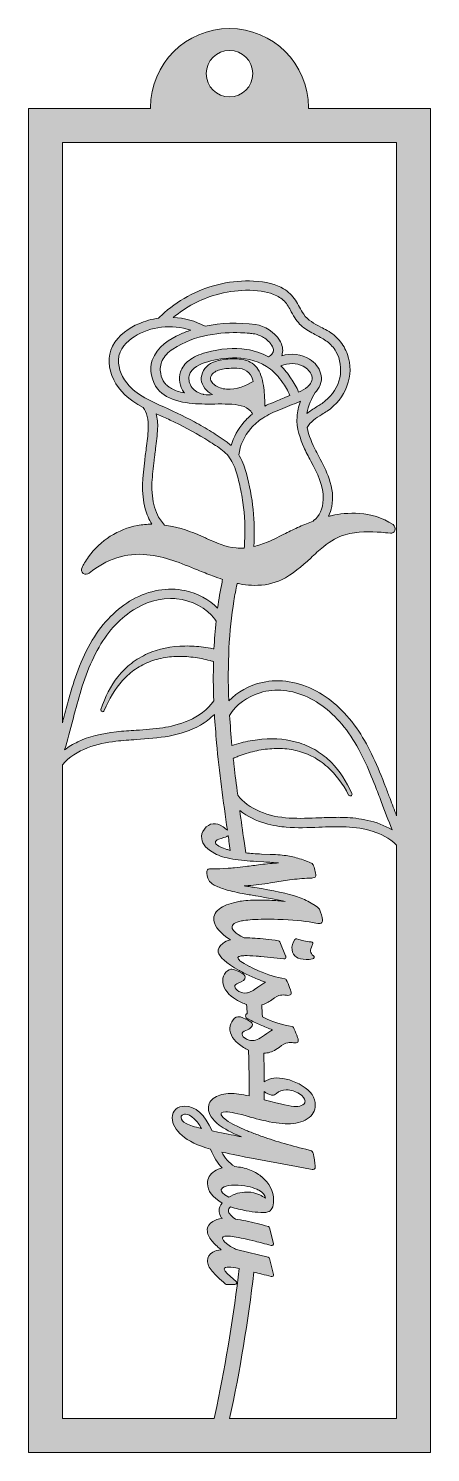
# Model space of a CAD drawing. Extents: x 1257 to 1743, y -4859 to -3141.
import ezdxf

# ---------------------------------------------------------------- set-up
doc = ezdxf.new("R2010")
doc.units = 0
doc.header["$MEASUREMENT"] = 0
doc.layers.add('Layer 1', color=7, linetype='Continuous')

# ---------------------------------------------------------------- blocks, each defined once
blk = doc.blocks.new('block 2')
at = {"layer": 'Layer 1', "true_color": 0x231f20}
h = blk.add_hatch(color=250, dxfattribs=at)
h.dxf.hatch_style = 2
edge = h.paths.add_edge_path()
edge.add_spline(control_points=[(1595.3, -3237.3), (1595.3, -3237.3), (1595.3, -3236.2), (1595.3, -3236.2), (1595.3, -3183.5), (1552.6, -3140.9), (1500, -3140.9), (1447.4, -3140.9), (1404.7, -3183.5), (1404.7, -3236.2), (1404.7, -3236.2), (1404.7, -3237.3), (1404.7, -3237.3), (1404.7, -3237.3), (1257.2, -3237.3), (1257.2, -3237.3), (1257.2, -3237.3), (1257.2, -4859.1), (1257.2, -4859.1), (1257.2, -4859.1), (1742.8, -4859.1), (1742.8, -4859.1), (1742.8, -4859.1), (1742.8, -3237.3), (1742.8, -3237.3), (1742.8, -3237.3), (1595.3, -3237.3), (1595.3, -3237.3)], knot_values=[0, 0, 0, 0, 1, 1, 1, 2, 2, 2, 3, 3, 3, 4, 4, 4, 5, 5, 5, 6, 6, 6, 7, 7, 7, 8, 8, 8, 9, 9, 9, 9], degree=3, periodic=1)
edge = h.paths.add_edge_path()
edge.add_spline(control_points=[(1500, -3167.3), (1515.5, -3167.3), (1528.1, -3179.9), (1528.1, -3195.4), (1528.1, -3210.9), (1515.5, -3223.5), (1500, -3223.5), (1484.5, -3223.5), (1471.9, -3210.9), (1471.9, -3195.4), (1471.9, -3179.9), (1484.5, -3167.3), (1500, -3167.3)], knot_values=[0, 0, 0, 0, 1, 1, 1, 2, 2, 2, 3, 3, 3, 4, 4, 4, 4], degree=3, periodic=1)
edge = h.paths.add_edge_path()
edge.add_spline(control_points=[(1481.6, -4818.1), (1481.6, -4818.1), (1298.3, -4818.1), (1298.3, -4818.1), (1298.3, -4818.1), (1298.3, -4029.2), (1298.3, -4029.2), (1314.2, -4010.4), (1341.2, -4003.4), (1362.7, -4000.9), (1370.9, -4000), (1379.4, -3999.4), (1387.6, -3998.8), (1413.9, -3997), (1441, -3995.2), (1464.9, -3981.4), (1471.3, -3977.7), (1476.9, -3973.3), (1481.8, -3968.5), (1482.5, -3979.8), (1483.4, -3991.4), (1484.4, -4002.9), (1487.7, -4038.1), (1492.5, -4073.6), (1497.4, -4108.3), (1496.4, -4107.3), (1494.7, -4106), (1492.2, -4104.3), (1487.6, -4101.1), (1483.8, -4099.9), (1480.3, -4100.4), (1476, -4101), (1472.5, -4103.2), (1469.7, -4106.8), (1466.9, -4110.5), (1465.8, -4114.5), (1466.4, -4118.7), (1467.4, -4125.3), (1472.8, -4131.3), (1482.4, -4136.5), (1487.5, -4139.3), (1494.5, -4141.4), (1503.9, -4143), (1508.1, -4143.8), (1512.9, -4144.4), (1518.2, -4144.9), (1522.5, -4145.4), (1527.3, -4145.7), (1532.8, -4146), (1532.8, -4146), (1541.4, -4146.5), (1541.4, -4146.5), (1548, -4146.8), (1553.9, -4147.3), (1559.1, -4147.8), (1552.4, -4148.1), (1545.2, -4148.7), (1537.6, -4149.7), (1531, -4150.6), (1525, -4151.4), (1519.8, -4152), (1515.1, -4152.6), (1510.5, -4153.1), (1506.1, -4153.6), (1503.1, -4153.8), (1500.6, -4154.1), (1498.5, -4154.2), (1490.8, -4154.7), (1485.2, -4154.9), (1481.7, -4154.8), (1476.2, -4154.7), (1476, -4154.7), (1475.8, -4154.7), (1474.7, -4154.9), (1473.9, -4155.4), (1473.3, -4156.2), (1472.6, -4157.1), (1472.4, -4158.4), (1472.6, -4160), (1473.3, -4164.8), (1474.4, -4168.1), (1476, -4170.1), (1477.5, -4172), (1480.3, -4173.9), (1484.4, -4175.8), (1488.3, -4177.6), (1493.3, -4179.4), (1499.2, -4181), (1501.6, -4181.7), (1504.9, -4182.5), (1509.4, -4183.4), (1513.2, -4184.2), (1517.9, -4185.1), (1523.7, -4186.1), (1526, -4186.5), (1528.5, -4186.9), (1531.2, -4187.4), (1531.2, -4187.4), (1532, -4187.5), (1532, -4187.5), (1546.6, -4189.9), (1558.5, -4192.2), (1567.3, -4194.3), (1561.5, -4193.5), (1555.2, -4193.1), (1548.5, -4192.8), (1539.7, -4192.4), (1531.9, -4192.4), (1525.3, -4192.8), (1521.2, -4193), (1517.6, -4193.3), (1514.6, -4193.8), (1513.5, -4194), (1512.4, -4194.1), (1511.3, -4194.3), (1502.3, -4196), (1495, -4198.5), (1489.6, -4201.9), (1483.1, -4205.9), (1480.3, -4211.1), (1481.2, -4217.2), (1482.4, -4225.2), (1488.9, -4232.8), (1501.1, -4240.4), (1497.5, -4241.4), (1494.3, -4242.9), (1491.8, -4244.8), (1487.7, -4247.9), (1485.9, -4251.4), (1486.5, -4255.2), (1487.4, -4261.3), (1495.5, -4268.4), (1511.8, -4277.5), (1511.9, -4277.6), (1512.1, -4277.8), (1512.3, -4277.8), (1514.6, -4279.1), (1516.9, -4280.3), (1519.2, -4281.4), (1524, -4283.7), (1528.9, -4286), (1533.8, -4288), (1537, -4289.3), (1540.3, -4290.5), (1543.5, -4291.7), (1540.7, -4293.2), (1537.7, -4295.2), (1534.4, -4297.5), (1534.2, -4297.7), (1533.9, -4297.9), (1533.7, -4298.1), (1528.9, -4301.6), (1524.8, -4303.7), (1521.6, -4304.4), (1521.4, -4304.5), (1521.2, -4304.5), (1521, -4304.5), (1517.7, -4305), (1514.6, -4304.4), (1511.4, -4302.7), (1508.4, -4301), (1506.8, -4299.1), (1506.4, -4297), (1506.2, -4295.3), (1507.8, -4293.8), (1511.3, -4292.4), (1515.1, -4290.8), (1519.5, -4288.5), (1519, -4285), (1518.7, -4283.4), (1517.3, -4281.7), (1511.2, -4278.8), (1505.2, -4275.9), (1502.9, -4275.7), (1501.6, -4275.9), (1498.6, -4276.4), (1496.1, -4278.4), (1494.1, -4281.8), (1492.2, -4285.1), (1491.5, -4288.6), (1492, -4292.3), (1493.2, -4300.1), (1498.7, -4307.1), (1508.3, -4312.9), (1512.4, -4315.4), (1516.6, -4317.3), (1520.7, -4318.5), (1520.9, -4322.2), (1521.1, -4325.9), (1521.3, -4329.7), (1520.1, -4329.8), (1519.3, -4330.9), (1519.5, -4332.1), (1519.5, -4332.1), (1519.7, -4333.7), (1519.7, -4333.7), (1519.8, -4334.4), (1520.2, -4334.9), (1520.9, -4335.3), (1520.9, -4335.3), (1521.3, -4335.5), (1521.3, -4335.5), (1521.7, -4335.7), (1522.2, -4336), (1522.7, -4336.2), (1527.4, -4338.7), (1532.3, -4341), (1537.1, -4343.2), (1542.2, -4345.4), (1547.2, -4347.4), (1552.1, -4349.1), (1549.1, -4350.7), (1545.9, -4352.9), (1542.3, -4355.5), (1540.8, -4356.7), (1539.2, -4357.7), (1537.6, -4358.6), (1534.5, -4360.5), (1531.8, -4361.6), (1529.6, -4362), (1528.1, -4362.2), (1526.7, -4362.2), (1525.2, -4361.9), (1523.5, -4361.7), (1521.8, -4361.1), (1520, -4360.1), (1517, -4358.4), (1515.4, -4356.5), (1515.1, -4354.5), (1514.8, -4352.8), (1516.4, -4351.2), (1519.9, -4349.8), (1522.5, -4348.7), (1524.3, -4347.7), (1525.5, -4346.7), (1527.5, -4345.1), (1527.8, -4343.5), (1527.6, -4342.5), (1527.4, -4341.3), (1526.7, -4340.3), (1525.3, -4339.3), (1524.1, -4338.4), (1522.3, -4337.4), (1519.8, -4336.2), (1513.7, -4333.3), (1511.6, -4333.1), (1510.2, -4333.3), (1507.2, -4333.8), (1504.7, -4335.8), (1502.7, -4339.3), (1500.8, -4342.6), (1500.1, -4346.1), (1500.6, -4349.7), (1501.8, -4357.6), (1507.3, -4364.5), (1516.9, -4370.3), (1518.9, -4371.6), (1520.9, -4372.6), (1523, -4373.6), (1523.3, -4383.3), (1523.5, -4393.5), (1523.6, -4403.7), (1523.7, -4412.6), (1523.8, -4420.9), (1523.8, -4428.9), (1514.5, -4426.9), (1506.9, -4425.9), (1501.1, -4425.9), (1493.4, -4425.9), (1487.1, -4427.5), (1482.3, -4430.6), (1477.1, -4434), (1474.5, -4438.4), (1474.5, -4443.8), (1474.5, -4450.6), (1479, -4457.4), (1487.7, -4464.1), (1493.3, -4468.4), (1502.2, -4473.1), (1514.3, -4478.2), (1507.2, -4476.7), (1497.8, -4474.8), (1485.9, -4472.5), (1485.9, -4472.5), (1478.9, -4471.1), (1478.9, -4471.1), (1470.1, -4451.2), (1459, -4441.2), (1446, -4441.2), (1441.5, -4441.2), (1437.9, -4442.5), (1435.1, -4445), (1432.2, -4447.5), (1430.8, -4450.9), (1430.8, -4455.1), (1430.8, -4462.7), (1434.8, -4469.9), (1442.7, -4476.8), (1450.1, -4483.2), (1461.7, -4488.7), (1477.1, -4493.2), (1481, -4503), (1485.7, -4510.5), (1491.2, -4515.5), (1487.7, -4516.4), (1484.6, -4517.8), (1481.9, -4519.6), (1476.3, -4523.3), (1473.4, -4528.3), (1473.4, -4534.5), (1473.4, -4543.4), (1479.3, -4551.3), (1491.1, -4558.1), (1488.6, -4561.2), (1487.4, -4564.3), (1487.4, -4567.5), (1487.4, -4569.2), (1488, -4571.3), (1489.2, -4573.8), (1489.7, -4574.8), (1490.4, -4575.9), (1491.1, -4576.9), (1486.6, -4577.3), (1482.7, -4578.4), (1479.8, -4580.2), (1475.4, -4582.8), (1473.2, -4586.3), (1473.2, -4590.6), (1473.2, -4594.9), (1475.1, -4599.4), (1478.7, -4603.8), (1481.3, -4607), (1485.1, -4610.6), (1489.9, -4614.4), (1486, -4614.9), (1482.6, -4615.9), (1480, -4617.3), (1475.7, -4619.7), (1473.4, -4623.3), (1473.4, -4627.7), (1473.4, -4631.5), (1475.2, -4635.7), (1479.1, -4640.2), (1482.6, -4644.5), (1488, -4649.8), (1495.3, -4655.9), (1495.7, -4656.3), (1496.2, -4656.5), (1496.7, -4656.5), (1496.7, -4656.5), (1506.6, -4656.5), (1506.6, -4656.5), (1507.5, -4656.5), (1508.3, -4655.9), (1508.6, -4655.1), (1509, -4654.2), (1508.7, -4653.3), (1508, -4652.7), (1508, -4652.7), (1501.2, -4646.8), (1501.2, -4646.8), (1494.3, -4640.8), (1493.7, -4638.3), (1493.7, -4637.7), (1493.7, -4636.1), (1495.7, -4635.4), (1499.7, -4635.4), (1502, -4635.4), (1506, -4636), (1511.6, -4637.2), (1505.2, -4692.7), (1496.2, -4748.6), (1484.7, -4803.5), (1483.7, -4808.4), (1482.6, -4813.2), (1481.6, -4818.1)], knot_values=[0, 0, 0, 0, 1, 1, 1, 2, 2, 2, 3, 3, 3, 4, 4, 4, 5, 5, 5, 6, 6, 6, 7, 7, 7, 8, 8, 8, 9, 9, 9, 10, 10, 10, 11, 11, 11, 12, 12, 12, 13, 13, 13, 14, 14, 14, 15, 15, 15, 16, 16, 16, 17, 17, 17, 18, 18, 18, 19, 19, 19, 20, 20, 20, 21, 21, 21, 22, 22, 22, 23, 23, 23, 24, 24, 24, 25, 25, 25, 26, 26, 26, 27, 27, 27, 28, 28, 28, 29, 29, 29, 30, 30, 30, 31, 31, 31, 32, 32, 32, 33, 33, 33, 34, 34, 34, 35, 35, 35, 36, 36, 36, 37, 37, 37, 38, 38, 38, 39, 39, 39, 40, 40, 40, 41, 41, 41, 42, 42, 42, 43, 43, 43, 44, 44, 44, 45, 45, 45, 46, 46, 46, 47, 47, 47, 48, 48, 48, 49, 49, 49, 50, 50, 50, 51, 51, 51, 52, 52, 52, 53, 53, 53, 54, 54, 54, 55, 55, 55, 56, 56, 56, 57, 57, 57, 58, 58, 58, 59, 59, 59, 60, 60, 60, 61, 61, 61, 62, 62, 62, 63, 63, 63, 64, 64, 64, 65, 65, 65, 66, 66, 66, 67, 67, 67, 68, 68, 68, 69, 69, 69, 70, 70, 70, 71, 71, 71, 72, 72, 72, 73, 73, 73, 74, 74, 74, 75, 75, 75, 76, 76, 76, 77, 77, 77, 78, 78, 78, 79, 79, 79, 80, 80, 80, 81, 81, 81, 82, 82, 82, 83, 83, 83, 84, 84, 84, 85, 85, 85, 86, 86, 86, 87, 87, 87, 88, 88, 88, 89, 89, 89, 90, 90, 90, 91, 91, 91, 92, 92, 92, 93, 93, 93, 94, 94, 94, 95, 95, 95, 96, 96, 96, 97, 97, 97, 98, 98, 98, 99, 99, 99, 100, 100, 100, 101, 101, 101, 102, 102, 102, 103, 103, 103, 104, 104, 104, 105, 105, 105, 106, 106, 106, 107, 107, 107, 108, 108, 108, 109, 109, 109, 110, 110, 110, 111, 111, 111, 112, 112, 112, 113, 113, 113, 114, 114, 114, 115, 115, 115, 116, 116, 116, 117, 117, 117, 118, 118, 118, 119, 119, 119, 120, 120, 120, 121, 121, 121, 122, 122, 122, 123, 123, 123, 124, 124, 124, 125, 125, 125, 125], degree=3, periodic=1)
edge = h.paths.add_edge_path()
edge.add_spline(control_points=[(1346.1, -3965.2), (1347.2, -3965.6), (1348.4, -3965), (1348.8, -3963.9), (1354.4, -3949.8), (1361.8, -3937.6), (1370.7, -3927.6), (1376.1, -3921.9), (1381.2, -3917.4), (1386.5, -3913.8), (1392.3, -3910), (1398.5, -3906.8), (1405, -3904.4), (1411.1, -3902.1), (1417.8, -3900.5), (1425, -3899.5), (1431.7, -3898.6), (1438.7, -3898.3), (1445.8, -3898.7), (1452.6, -3899), (1459.5, -3899.8), (1466.5, -3901.2), (1469.5, -3901.8), (1473.1, -3902.6), (1476.6, -3903.6), (1478, -3903.9), (1479.3, -3904.3), (1480.7, -3904.7), (1480.3, -3919.8), (1480.4, -3935.7), (1481, -3952), (1466.2, -3974.5), (1436.1, -3982.1), (1419.4, -3984.6), (1408.8, -3986.2), (1397.8, -3986.9), (1387.3, -3987.6), (1379.5, -3988.1), (1371.4, -3988.6), (1363.5, -3989.5), (1344.8, -3991.5), (1330, -3995.4), (1316.9, -4001.6), (1311.1, -4004.3), (1305.7, -4007.6), (1300.9, -4011.3), (1304.5, -3999.4), (1307.6, -3987.3), (1310.7, -3975.5), (1311.7, -3971.7), (1312.7, -3968), (1313.7, -3964.2), (1319.4, -3942.6), (1326.5, -3917.7), (1338.1, -3895.2), (1349.2, -3873.6), (1363.2, -3856.8), (1379.7, -3845.3), (1390.9, -3837.4), (1408.1, -3828.6), (1428.8, -3828.6), (1431.1, -3828.6), (1433.4, -3828.7), (1435.8, -3829), (1454.9, -3830.8), (1472.3, -3840.1), (1482.3, -3853.8), (1482.8, -3854.5), (1483.3, -3855.3), (1483.8, -3856), (1482.6, -3867), (1481.8, -3878.2), (1481.2, -3889.4), (1480.9, -3889.3), (1480.5, -3889.3), (1480.1, -3889.2), (1476.2, -3888.3), (1472.2, -3887.7), (1468.8, -3887.3), (1461, -3886.3), (1453.4, -3885.8), (1446, -3886), (1429.3, -3886.3), (1414.3, -3889.4), (1401.2, -3895.2), (1394.3, -3898.4), (1387.7, -3902.3), (1381.5, -3906.9), (1375.9, -3911.3), (1370.6, -3916.5), (1365.3, -3923), (1356.6, -3934.1), (1349.7, -3947.4), (1344.8, -3962.5), (1344.4, -3963.6), (1345, -3964.8), (1346.1, -3965.2)], knot_values=[0, 0, 0, 0, 1, 1, 1, 2, 2, 2, 3, 3, 3, 4, 4, 4, 5, 5, 5, 6, 6, 6, 7, 7, 7, 8, 8, 8, 9, 9, 9, 10, 10, 10, 11, 11, 11, 12, 12, 12, 13, 13, 13, 14, 14, 14, 15, 15, 15, 16, 16, 16, 17, 17, 17, 18, 18, 18, 19, 19, 19, 20, 20, 20, 21, 21, 21, 22, 22, 22, 23, 23, 23, 24, 24, 24, 25, 25, 25, 26, 26, 26, 27, 27, 27, 28, 28, 28, 29, 29, 29, 30, 30, 30, 31, 31, 31, 32, 32, 32, 32], degree=3, periodic=1)
edge = h.paths.add_edge_path()
edge.add_spline(control_points=[(1613.2, -3709.1), (1612.8, -3720.2), (1608.5, -3729.6), (1601.6, -3734.7), (1601.4, -3734.9), (1601.2, -3735.1), (1601, -3735.3), (1595.7, -3737.2), (1590.3, -3739.5), (1584.4, -3742.1), (1578.7, -3744.7), (1573, -3747.5), (1567.5, -3750.2), (1560.7, -3753.6), (1553.8, -3757.1), (1546.7, -3760.1), (1540.5, -3762.7), (1534.8, -3764.6), (1529.3, -3766), (1531.3, -3735.9), (1528.3, -3706.2), (1520.4, -3677.7), (1518.7, -3671.7), (1516.3, -3664), (1512.2, -3656.9), (1511.9, -3656.3), (1511.6, -3655.8), (1511.3, -3655.3), (1512.5, -3644.1), (1517.7, -3632.8), (1525.9, -3623.5), (1530.1, -3618.6), (1535, -3614.3), (1540.2, -3610.9), (1546.3, -3606.9), (1553.3, -3603.9), (1560.4, -3601), (1560.4, -3601), (1561.6, -3600.5), (1561.6, -3600.5), (1569.2, -3597.5), (1576.7, -3594.4), (1584.3, -3591.3), (1584.8, -3591.1), (1585.3, -3590.9), (1585.8, -3590.7), (1583.4, -3597.1), (1582, -3603.2), (1581.6, -3609.2), (1580.6, -3623.5), (1585.8, -3637), (1589.7, -3646), (1592.2, -3651.6), (1595.2, -3657.3), (1598.1, -3662.8), (1605.9, -3677.4), (1613.9, -3692.6), (1613.2, -3709.1)], knot_values=[0, 0, 0, 0, 1, 1, 1, 2, 2, 2, 3, 3, 3, 4, 4, 4, 5, 5, 5, 6, 6, 6, 7, 7, 7, 8, 8, 8, 9, 9, 9, 10, 10, 10, 11, 11, 11, 12, 12, 12, 13, 13, 13, 14, 14, 14, 15, 15, 15, 16, 16, 16, 17, 17, 17, 18, 18, 18, 19, 19, 19, 19], degree=3, periodic=1)
edge = h.paths.add_edge_path()
edge.add_spline(control_points=[(1444.9, -3579.9), (1445.1, -3580.1), (1445.3, -3580.4), (1445.5, -3580.6), (1439.2, -3579.4), (1434, -3577.6), (1429.9, -3575.3), (1429, -3574.8), (1428.1, -3574.2), (1427.3, -3573.7), (1427.3, -3573.7), (1426.9, -3573.4), (1426.9, -3573.4), (1426.7, -3573.3), (1426.5, -3573.1), (1426.3, -3573), (1426.3, -3572.9), (1426.1, -3572.9), (1426.1, -3572.8), (1426, -3572.8), (1426, -3572.8), (1426, -3572.8), (1426, -3572.8), (1425.8, -3572.6), (1425.8, -3572.6), (1425.7, -3572.5), (1425.5, -3572.4), (1425.2, -3572.1), (1424.6, -3571.5), (1423.9, -3570.9), (1423.3, -3570.3), (1423, -3569.9), (1422.6, -3569.6), (1422.2, -3569.1), (1422.1, -3569), (1421.9, -3568.7), (1421.7, -3568.5), (1421.7, -3568.4), (1421.6, -3568.4), (1421.6, -3568.3), (1419.1, -3565), (1417.8, -3561.9), (1416.9, -3557.3), (1415.8, -3551.7), (1416.5, -3546.1), (1418.7, -3541.6), (1421.4, -3536.3), (1425.8, -3531.6), (1431.7, -3527.7), (1458.4, -3510), (1490.7, -3507.2), (1513.2, -3508), (1516.7, -3508.1), (1520.4, -3508.4), (1524.1, -3508.7), (1524.1, -3508.7), (1525.3, -3508.8), (1525.3, -3508.8), (1527.6, -3509), (1529.9, -3509.2), (1532.1, -3509.8), (1536.1, -3510.8), (1540.4, -3512.9), (1544.1, -3515.8), (1546, -3517.3), (1547.8, -3519.1), (1549.4, -3520.9), (1549.7, -3521.4), (1550.4, -3522.3), (1551, -3523.3), (1551.3, -3523.7), (1551.5, -3524.1), (1551.7, -3524.5), (1551.7, -3524.5), (1551.9, -3524.9), (1551.9, -3524.9), (1551.9, -3525), (1552, -3525.1), (1552, -3525.1), (1552.1, -3525.2), (1552.1, -3525.4), (1552.2, -3525.5), (1552.2, -3525.5), (1552.2, -3525.5), (1552.2, -3525.6), (1552.5, -3526.5), (1552.8, -3527.3), (1553, -3528.2), (1553, -3528.2), (1553, -3528.4), (1553, -3528.4), (1553, -3528.5), (1553, -3528.7), (1553, -3528.9), (1553, -3529.1), (1553, -3529.3), (1553, -3529.4), (1553, -3529.4), (1553, -3529.6), (1553, -3529.6), (1553, -3529.8), (1553, -3529.9), (1553, -3530.1), (1553, -3530.1), (1552.9, -3530.2), (1552.9, -3530.3), (1552.9, -3530.4), (1552.9, -3530.6), (1552.8, -3530.9), (1552.8, -3530.9), (1552.6, -3531.3), (1552.6, -3531.3), (1552.6, -3531.5), (1552.5, -3531.7), (1552.5, -3531.8), (1552.1, -3532.5), (1551.7, -3533.2), (1551.3, -3533.7), (1550.2, -3535), (1548.8, -3536), (1547, -3537.1), (1538.8, -3532.6), (1529.9, -3529.6), (1520.5, -3528.2), (1505.4, -3525.8), (1489.1, -3527.1), (1471.9, -3531.8), (1463.2, -3534.2), (1456.3, -3537.4), (1451.2, -3541.3), (1446, -3545.2), (1442.6, -3549.9), (1440.9, -3555.3), (1438.3, -3563.4), (1439.9, -3572.8), (1444.9, -3579.9)], knot_values=[0, 0, 0, 0, 1, 1, 1, 2, 2, 2, 3, 3, 3, 4, 4, 4, 5, 5, 5, 6, 6, 6, 7, 7, 7, 8, 8, 8, 9, 9, 9, 10, 10, 10, 11, 11, 11, 12, 12, 12, 13, 13, 13, 14, 14, 14, 15, 15, 15, 16, 16, 16, 17, 17, 17, 18, 18, 18, 19, 19, 19, 20, 20, 20, 21, 21, 21, 22, 22, 22, 23, 23, 23, 24, 24, 24, 25, 25, 25, 26, 26, 26, 27, 27, 27, 28, 28, 28, 29, 29, 29, 30, 30, 30, 31, 31, 31, 32, 32, 32, 33, 33, 33, 34, 34, 34, 35, 35, 35, 36, 36, 36, 37, 37, 37, 38, 38, 38, 39, 39, 39, 40, 40, 40, 41, 41, 41, 42, 42, 42, 43, 43, 43, 44, 44, 44, 45, 45, 45, 45], degree=3, periodic=1)
edge = h.paths.add_edge_path()
edge.add_spline(control_points=[(1451.3, -3559.9), (1453.6, -3549.9), (1465.4, -3545.4), (1474, -3543), (1491.3, -3538.1), (1524.1, -3532.7), (1549.5, -3552.1), (1554.6, -3556), (1559.3, -3561.2), (1564, -3567.9), (1567, -3572.4), (1570.8, -3577.9), (1572.8, -3583.8), (1572.8, -3583.8), (1567.8, -3585.9), (1567.8, -3585.9), (1562.8, -3587.9), (1557.7, -3589.9), (1552.7, -3592), (1548.7, -3593.7), (1545.5, -3595.1), (1542.6, -3596.6), (1542.7, -3591.9), (1542.6, -3587.2), (1542.2, -3582.6), (1541.9, -3579.3), (1541.6, -3575.5), (1540.9, -3571.5), (1540.3, -3567.6), (1539.4, -3563.5), (1538, -3559.5), (1535.5, -3552.1), (1531, -3546.5), (1525, -3543.4), (1520, -3540.8), (1513.9, -3539.5), (1506.4, -3539.4), (1506.4, -3539.4), (1505.5, -3539.4), (1505.5, -3539.4), (1498.6, -3539.4), (1492.1, -3540.1), (1486.4, -3541.5), (1480.7, -3542.9), (1473, -3546.2), (1468.6, -3553.7), (1464.5, -3560.7), (1465.1, -3568.7), (1470.2, -3575.1), (1472.6, -3578.1), (1475.8, -3580.7), (1479.5, -3582.7), (1476.1, -3582.8), (1472.6, -3582.8), (1469.2, -3582.7), (1468.8, -3582.5), (1468.4, -3582.4), (1468, -3582.3), (1462.5, -3581), (1457.8, -3578.2), (1454.8, -3574.3), (1451.6, -3570.2), (1450.3, -3564.7), (1451.3, -3559.9)], knot_values=[0, 0, 0, 0, 1, 1, 1, 2, 2, 2, 3, 3, 3, 4, 4, 4, 5, 5, 5, 6, 6, 6, 7, 7, 7, 8, 8, 8, 9, 9, 9, 10, 10, 10, 11, 11, 11, 12, 12, 12, 13, 13, 13, 14, 14, 14, 15, 15, 15, 16, 16, 16, 17, 17, 17, 18, 18, 18, 19, 19, 19, 20, 20, 20, 21, 21, 21, 21], degree=3, periodic=1)
edge = h.paths.add_edge_path()
edge.add_spline(control_points=[(1599.3, -3559.8), (1601, -3565.6), (1597.4, -3570.3), (1595, -3572.6), (1594.9, -3572.8), (1594.7, -3572.9), (1594.7, -3572.9), (1594.5, -3573.1), (1594.4, -3573.2), (1594.2, -3573.4), (1591.1, -3576.1), (1587.2, -3578), (1583.3, -3579.6), (1581.3, -3573.9), (1577.9, -3568.5), (1574.6, -3563.5), (1570.4, -3557.2), (1566.3, -3552.2), (1562.1, -3548.1), (1570.9, -3544.2), (1580.9, -3544.3), (1588.9, -3548.4), (1588.9, -3548.4), (1588.9, -3548.4), (1588.9, -3548.4), (1594.2, -3551.2), (1597.9, -3555.3), (1599.3, -3559.8)], knot_values=[0, 0, 0, 0, 1, 1, 1, 2, 2, 2, 3, 3, 3, 4, 4, 4, 5, 5, 5, 6, 6, 6, 7, 7, 7, 8, 8, 8, 9, 9, 9, 9], degree=3, periodic=1)
edge = h.paths.add_edge_path()
edge.add_spline(control_points=[(1477.6, -3560.8), (1479.4, -3556.1), (1484.4, -3553.8), (1488.2, -3552.8), (1492.6, -3551.5), (1497.8, -3550.9), (1504.4, -3550.8), (1504.9, -3550.7), (1505.4, -3550.7), (1505.9, -3550.7), (1509.7, -3550.7), (1514.3, -3551.1), (1518.3, -3552.7), (1522.3, -3554.4), (1525.3, -3557.5), (1526.8, -3561.7), (1527.4, -3563.2), (1527.9, -3564.9), (1528.4, -3566.7), (1520.3, -3571.4), (1508.6, -3577.2), (1496.2, -3576.1), (1490.9, -3575.7), (1485.8, -3573.8), (1482, -3570.9), (1479.6, -3569.1), (1475.8, -3565.4), (1477.6, -3560.8)], knot_values=[0, 0, 0, 0, 1, 1, 1, 2, 2, 2, 3, 3, 3, 4, 4, 4, 5, 5, 5, 6, 6, 6, 7, 7, 7, 8, 8, 8, 9, 9, 9, 9], degree=3, periodic=1)
edge = h.paths.add_edge_path()
edge.add_spline(control_points=[(1603.4, -3580.3), (1603.9, -3579.8), (1604.4, -3579.2), (1604.9, -3578.7), (1610.4, -3572.1), (1612.4, -3564.2), (1610.1, -3556.8), (1608.2, -3550.1), (1603.4, -3544.1), (1596.6, -3539.8), (1587.1, -3533.9), (1574.5, -3532.4), (1563.1, -3535.7), (1563.4, -3535), (1563.6, -3534.2), (1563.8, -3533.5), (1565, -3528.3), (1563.9, -3522.5), (1560.5, -3517.1), (1554.2, -3507.1), (1542.8, -3499.7), (1531.5, -3498.2), (1510.7, -3495.4), (1489.6, -3496.1), (1470.6, -3500.1), (1458.8, -3493.8), (1445.6, -3490.2), (1432.1, -3489.6), (1447.1, -3477), (1464.9, -3467.5), (1483.9, -3462.1), (1495.6, -3458.8), (1507.5, -3457), (1519.3, -3456.8), (1533.3, -3456.6), (1544.1, -3458.1), (1553.2, -3461.7), (1558.4, -3463.7), (1562.9, -3466.6), (1566.3, -3470), (1569.8, -3473.6), (1572.2, -3478.2), (1574.6, -3482.6), (1575.1, -3483.4), (1575.5, -3484.2), (1576, -3485.1), (1579.8, -3492), (1583.4, -3496.8), (1587.8, -3500.5), (1592.7, -3504.5), (1598.3, -3507.5), (1603.2, -3510.1), (1603.2, -3510.1), (1604.5, -3510.8), (1604.5, -3510.8), (1609.1, -3513.2), (1613.9, -3515.7), (1618, -3518.7), (1622.1, -3521.8), (1625.7, -3525.9), (1628.5, -3530.6), (1633.9, -3540.1), (1635.6, -3551.7), (1633.2, -3562.4), (1630.7, -3573.2), (1624.5, -3583.1), (1615.6, -3590.3), (1612.3, -3593), (1608.6, -3595.3), (1605, -3597.6), (1601.1, -3600), (1597.1, -3602.5), (1593.5, -3605.5), (1595.1, -3595.8), (1599.5, -3587.1), (1603.4, -3580.3)], knot_values=[0, 0, 0, 0, 1, 1, 1, 2, 2, 2, 3, 3, 3, 4, 4, 4, 5, 5, 5, 6, 6, 6, 7, 7, 7, 8, 8, 8, 9, 9, 9, 10, 10, 10, 11, 11, 11, 12, 12, 12, 13, 13, 13, 14, 14, 14, 15, 15, 15, 16, 16, 16, 17, 17, 17, 18, 18, 18, 19, 19, 19, 20, 20, 20, 21, 21, 21, 22, 22, 22, 23, 23, 23, 24, 24, 24, 25, 25, 25, 25], degree=3, periodic=1)
edge = h.paths.add_edge_path()
edge.add_spline(control_points=[(1453.3, -3504.8), (1448.7, -3506.4), (1444.3, -3508.1), (1440.1, -3510.1), (1428.5, -3515.5), (1412.4, -3524.6), (1406.7, -3541.2), (1402.9, -3552.4), (1405.6, -3566.4), (1413.4, -3576.1), (1419, -3583), (1427.6, -3587.9), (1439, -3590.7), (1449.8, -3593.4), (1460.9, -3593.9), (1470.4, -3594), (1474.3, -3594.1), (1478.3, -3594), (1482.2, -3594), (1487.8, -3593.9), (1493.5, -3593.9), (1499.1, -3594.1), (1509.1, -3594.5), (1520.2, -3595.9), (1525.8, -3602.8), (1526.4, -3603.7), (1527.1, -3604.8), (1527.6, -3606.1), (1523.9, -3609.1), (1520.6, -3612.3), (1517.7, -3615.7), (1510.2, -3624.2), (1504.9, -3634), (1502, -3644.2), (1500.5, -3642.8), (1498.9, -3641.5), (1497.1, -3640.1), (1491, -3635.4), (1484.2, -3631.2), (1478.2, -3627.5), (1471.5, -3623.4), (1464.6, -3619.4), (1457.7, -3615.6), (1443.9, -3608.1), (1429.5, -3601.5), (1415.5, -3595.2), (1411.3, -3593.3), (1406.9, -3591.3), (1402.5, -3589), (1402.1, -3588.7), (1401.6, -3588.4), (1401.1, -3588.3), (1391.5, -3583.1), (1384.4, -3578), (1379, -3572.2), (1370.3, -3562.9), (1365.5, -3551.4), (1365.9, -3540.9), (1366.4, -3527.4), (1376.5, -3518.2), (1384.9, -3512.8), (1404.7, -3500.2), (1430.4, -3497.3), (1453.3, -3504.8)], knot_values=[0, 0, 0, 0, 1, 1, 1, 2, 2, 2, 3, 3, 3, 4, 4, 4, 5, 5, 5, 6, 6, 6, 7, 7, 7, 8, 8, 8, 9, 9, 9, 10, 10, 10, 11, 11, 11, 12, 12, 12, 13, 13, 13, 14, 14, 14, 15, 15, 15, 16, 16, 16, 17, 17, 17, 18, 18, 18, 19, 19, 19, 20, 20, 20, 21, 21, 21, 21], degree=3, periodic=1)
edge = h.paths.add_edge_path()
edge.add_spline(control_points=[(1406.4, -3688.9), (1406.8, -3679.9), (1407.9, -3670.9), (1409, -3662.1), (1409.2, -3660.1), (1409.4, -3658.1), (1409.7, -3656.1), (1410, -3653.3), (1410.4, -3650.5), (1410.7, -3647.7), (1411.8, -3639.8), (1412.8, -3631.7), (1413.2, -3623.6), (1413.5, -3617.1), (1412.9, -3611.2), (1411.5, -3605.9), (1414, -3607), (1416.4, -3608), (1418.8, -3609.1), (1424, -3611.4), (1428.8, -3613.5), (1433.6, -3615.9), (1447.8, -3622.7), (1461.7, -3630.5), (1475.2, -3638.9), (1475.2, -3638.9), (1476.8, -3640), (1476.8, -3640), (1482.5, -3643.5), (1488.4, -3647.2), (1493.4, -3651.6), (1498.5, -3656), (1502.4, -3661.5), (1505.3, -3668.2), (1508.1, -3674.8), (1509.9, -3681.9), (1511.7, -3689.2), (1513.5, -3696.9), (1515.1, -3704.9), (1516.2, -3712.9), (1518.4, -3728.4), (1519.1, -3744.5), (1518.3, -3760.8), (1518.2, -3763), (1518, -3765.3), (1517.8, -3767.8), (1514.5, -3768), (1511.2, -3768), (1508, -3767.7), (1495.6, -3766.6), (1483.8, -3761.3), (1472.3, -3756.2), (1472.3, -3756.2), (1470.9, -3755.6), (1470.9, -3755.6), (1458.7, -3750.2), (1445.5, -3744.7), (1431.1, -3741.7), (1427.9, -3741), (1424.7, -3740.5), (1421.5, -3740.1), (1410.6, -3728.6), (1405.5, -3711.4), (1406.4, -3688.9)], knot_values=[0, 0, 0, 0, 1, 1, 1, 2, 2, 2, 3, 3, 3, 4, 4, 4, 5, 5, 5, 6, 6, 6, 7, 7, 7, 8, 8, 8, 9, 9, 9, 10, 10, 10, 11, 11, 11, 12, 12, 12, 13, 13, 13, 14, 14, 14, 15, 15, 15, 16, 16, 16, 17, 17, 17, 18, 18, 18, 19, 19, 19, 20, 20, 20, 21, 21, 21, 21], degree=3, periodic=1)
edge = h.paths.add_edge_path()
edge.add_spline(control_points=[(1647.8, -4063.9), (1641.4, -4049.5), (1633.1, -4037), (1623.2, -4026.7), (1617.3, -4020.9), (1611.5, -4016.3), (1605.4, -4012.5), (1598.9, -4008.5), (1591.9, -4005.3), (1584.6, -4003), (1571, -3998.6), (1555.8, -3997), (1539.2, -3998.4), (1531.8, -3999.1), (1524.2, -4000.3), (1516.6, -4002.1), (1513.3, -4002.9), (1509.4, -4003.9), (1505.6, -4005.2), (1504.7, -4005.5), (1503.9, -4005.7), (1503, -4006), (1501.8, -3993.2), (1500.8, -3981.2), (1500.1, -3969.7), (1508, -3956.8), (1521, -3947.1), (1537, -3942.3), (1555.2, -3936.8), (1575.7, -3938.8), (1594.7, -3947.9), (1613.1, -3956.7), (1630.1, -3971.5), (1643.7, -3990.8), (1658.2, -4011.4), (1668.1, -4034.5), (1675.8, -4054.3), (1678.3, -4060.8), (1680.8, -4067.3), (1683.2, -4073.8), (1687.4, -4085), (1691.8, -4096.6), (1696.5, -4107.9), (1677.9, -4096.6), (1655.5, -4093.4), (1639.3, -4092.9), (1636.7, -4092.8), (1634.1, -4092.7), (1631.5, -4092.7), (1623.9, -4092.7), (1616.2, -4093), (1608.8, -4093.3), (1584.5, -4094.3), (1559.4, -4095.4), (1536.6, -4085.7), (1525.4, -4081), (1516.2, -4074.2), (1509.9, -4066), (1508.2, -4052.6), (1506.8, -4041.5), (1505.6, -4031.1), (1505.3, -4027.9), (1504.9, -4024.8), (1504.6, -4021.6), (1505, -4021.4), (1505.3, -4021.3), (1505.7, -4021.1), (1507.3, -4020.4), (1508.9, -4019.8), (1510.5, -4019.1), (1513.5, -4017.9), (1516.6, -4016.9), (1520.3, -4015.7), (1527.1, -4013.6), (1534, -4012), (1540.6, -4011), (1547.7, -4010), (1554.7, -4009.5), (1561.4, -4009.7), (1568.7, -4009.9), (1575.6, -4010.9), (1581.9, -4012.5), (1588.5, -4014.2), (1595, -4016.7), (1601.2, -4019.9), (1606.8, -4022.9), (1612.5, -4026.8), (1618.3, -4031.9), (1628.3, -4040.9), (1636.9, -4052.3), (1643.9, -4065.8), (1644.4, -4066.8), (1645.7, -4067.3), (1646.8, -4066.7), (1647.8, -4066.2), (1648.2, -4065), (1647.8, -4063.9)], knot_values=[0, 0, 0, 0, 1, 1, 1, 2, 2, 2, 3, 3, 3, 4, 4, 4, 5, 5, 5, 6, 6, 6, 7, 7, 7, 8, 8, 8, 9, 9, 9, 10, 10, 10, 11, 11, 11, 12, 12, 12, 13, 13, 13, 14, 14, 14, 15, 15, 15, 16, 16, 16, 17, 17, 17, 18, 18, 18, 19, 19, 19, 20, 20, 20, 21, 21, 21, 22, 22, 22, 23, 23, 23, 24, 24, 24, 25, 25, 25, 26, 26, 26, 27, 27, 27, 28, 28, 28, 29, 29, 29, 30, 30, 30, 31, 31, 31, 32, 32, 32, 32], degree=3, periodic=1)
edge = h.paths.add_edge_path()
edge.add_spline(control_points=[(1500.9, -4132.6), (1499.4, -4132.2), (1498, -4131.8), (1496.6, -4131.4), (1485, -4127.7), (1483.3, -4124.5), (1483.1, -4123.3), (1483, -4122.4), (1483.2, -4121.6), (1483.8, -4120.9), (1484.1, -4120.5), (1485.4, -4119.4), (1489.9, -4118.1), (1495.2, -4116.6), (1496.6, -4116), (1497.3, -4115.6), (1497.7, -4115.4), (1498, -4115.1), (1498.3, -4114.8), (1498.8, -4118), (1499.2, -4121.2), (1499.7, -4124.4), (1499.7, -4124.4), (1500.9, -4132.6), (1500.9, -4132.6)], knot_values=[0, 0, 0, 0, 1, 1, 1, 2, 2, 2, 3, 3, 3, 4, 4, 4, 5, 5, 5, 6, 6, 6, 7, 7, 7, 8, 8, 8, 8], degree=3, periodic=1)
edge = h.paths.add_edge_path()
edge.add_spline(control_points=[(1466, -4468.2), (1457.9, -4466.2), (1451.8, -4464.2), (1447.8, -4462.1), (1443.6, -4460), (1441.5, -4457.6), (1441.5, -4455), (1441.5, -4453.8), (1441.9, -4452.9), (1442.8, -4452.1), (1443.9, -4451.2), (1445.1, -4450.8), (1446.8, -4450.8), (1450, -4450.8), (1453.6, -4452.7), (1457.4, -4456.3), (1460.6, -4459.4), (1463.5, -4463.3), (1466, -4468.2)], knot_values=[0, 0, 0, 0, 1, 1, 1, 2, 2, 2, 3, 3, 3, 4, 4, 4, 5, 5, 5, 6, 6, 6, 6], degree=3, periodic=1)
edge = h.paths.add_edge_path()
edge.add_spline(control_points=[(1493.6, -4538.5), (1496.5, -4537.2), (1500.8, -4536.5), (1506.3, -4536.5), (1511.9, -4536.5), (1517.3, -4537), (1522.2, -4538), (1526, -4538.9), (1529.6, -4540), (1532.9, -4541.5), (1533.7, -4541.8), (1534.5, -4542.2), (1535.3, -4542.6), (1540.2, -4545.2), (1542.8, -4548.4), (1543.3, -4552.4), (1541.2, -4550.7), (1538.9, -4549.3), (1536.6, -4548.2), (1532.1, -4546.1), (1527.2, -4544.9), (1522.1, -4544.9), (1521.8, -4544.8), (1521.5, -4544.8), (1521.2, -4544.8), (1513.3, -4544.8), (1505.9, -4546.9), (1499.1, -4551.1), (1490.9, -4546.7), (1490, -4543.8), (1490, -4542.8), (1490, -4541.7), (1490.4, -4540), (1493.6, -4538.5)], knot_values=[0, 0, 0, 0, 1, 1, 1, 2, 2, 2, 3, 3, 3, 4, 4, 4, 5, 5, 5, 6, 6, 6, 7, 7, 7, 8, 8, 8, 9, 9, 9, 10, 10, 10, 11, 11, 11, 11], degree=3, periodic=1)
edge = h.paths.add_edge_path()
edge.add_spline(control_points=[(1701.7, -4818.1), (1701.7, -4818.1), (1500.2, -4818.1), (1500.2, -4818.1), (1512.7, -4760), (1522.5, -4700.7), (1529.4, -4641.5), (1535.3, -4642.9), (1542.4, -4644.7), (1550.5, -4646.8), (1551.3, -4647), (1552.1, -4646.7), (1552.6, -4646.2), (1553.1, -4645.7), (1553.3, -4644.9), (1553.2, -4644.2), (1553.2, -4644.2), (1548.4, -4625.2), (1548.4, -4625.2), (1548.2, -4624.4), (1547.6, -4623.8), (1546.8, -4623.6), (1546.8, -4623.6), (1510, -4614.4), (1510, -4614.4), (1506.6, -4613.6), (1502.6, -4611.5), (1498, -4608.1), (1492.2, -4603.8), (1491.6, -4601.6), (1491.6, -4600.8), (1491.6, -4600), (1491.6, -4597.9), (1497.7, -4597.9), (1501.6, -4597.9), (1508.2, -4599), (1517.3, -4601), (1521.5, -4601.9), (1526.1, -4603), (1530.9, -4604.2), (1536.5, -4605.6), (1542.8, -4607.3), (1550.3, -4609.4), (1551.1, -4609.6), (1551.9, -4609.4), (1552.4, -4608.8), (1553, -4608.3), (1553.2, -4607.5), (1553, -4606.8), (1553, -4606.8), (1548.4, -4588.1), (1548.4, -4588.1), (1548.2, -4587.4), (1547.7, -4586.8), (1546.9, -4586.6), (1542.1, -4585.1), (1537.7, -4583.9), (1533.6, -4582.8), (1528.7, -4581.6), (1524.1, -4580.5), (1519.8, -4579.6), (1515.3, -4578.7), (1511.1, -4578), (1507.2, -4577.5), (1499.5, -4571.8), (1498.6, -4568.8), (1498.6, -4567.7), (1498.6, -4566.1), (1499.5, -4564.4), (1501.1, -4562.7), (1508, -4564.7), (1514.4, -4566.3), (1520.2, -4567.4), (1525.2, -4568.4), (1530, -4569), (1534.3, -4569.3), (1539.3, -4569.7), (1543.5, -4569.7), (1546.3, -4568.8), (1548.3, -4568.3), (1550, -4566.8), (1551.3, -4564.5), (1552.6, -4562.3), (1553.2, -4559.1), (1553.2, -4554.7), (1553.2, -4543.6), (1548.2, -4534), (1538.5, -4526.1), (1538.4, -4526.1), (1538.4, -4526), (1538.3, -4525.9), (1534, -4522.5), (1529.3, -4519.8), (1524.3, -4517.9), (1518.8, -4515.8), (1512.7, -4514.5), (1506.3, -4514.2), (1499.4, -4509.4), (1494.1, -4503.5), (1490.7, -4496.6), (1504, -4499.5), (1514.6, -4501.7), (1522.3, -4503.2), (1522.3, -4503.2), (1580.9, -4514), (1580.9, -4514), (1580.9, -4514), (1599.8, -4517.8), (1599.8, -4517.8), (1600.8, -4518), (1601.7, -4517.7), (1602.4, -4517.1), (1603.2, -4516.5), (1603.6, -4515.4), (1603.6, -4514.1), (1603.6, -4513.8), (1603.6, -4513.3), (1602.5, -4506.1), (1601.6, -4499.4), (1601, -4497.8), (1600.5, -4497), (1599.8, -4495.6), (1598.3, -4494.7), (1596.2, -4494.2), (1575.3, -4489.2), (1556.3, -4483.7), (1539.8, -4477.9), (1535, -4476.2), (1530.4, -4474.5), (1526, -4472.7), (1524.1, -4472), (1522.1, -4471.2), (1520.2, -4470.4), (1492.8, -4458.9), (1489.8, -4452.7), (1489.8, -4450.6), (1489.8, -4450), (1489.8, -4448.1), (1495.5, -4448.1), (1500.8, -4448.1), (1510.3, -4450), (1523.6, -4453.9), (1524.1, -4454), (1524.6, -4454.1), (1525.1, -4454.3), (1530.1, -4455.7), (1534.8, -4457), (1539.1, -4458), (1551.6, -4461), (1562.1, -4462.5), (1570.2, -4462.6), (1579.8, -4462.6), (1587.8, -4460.5), (1593.9, -4456.5), (1600.3, -4452.3), (1603.6, -4446.8), (1603.6, -4440.1), (1603.6, -4430.9), (1598.3, -4423), (1587.8, -4416.6), (1577.6, -4410.3), (1567.1, -4407.2), (1556.5, -4407.2), (1552.4, -4407.2), (1548.4, -4408.2), (1544.7, -4410.1), (1543.7, -4410.7), (1542.8, -4411.2), (1542, -4411.8), (1541.9, -4400.3), (1541.7, -4388.7), (1541.4, -4377.4), (1542.7, -4377.3), (1543.9, -4377.2), (1545.1, -4377), (1549.9, -4376.3), (1554.8, -4374), (1559.8, -4370.3), (1564.2, -4367), (1567.8, -4365.1), (1570.3, -4364.7), (1572.5, -4364.4), (1574.9, -4364.4), (1577.3, -4364.7), (1578.5, -4365), (1579.7, -4365), (1580.7, -4364.9), (1581.5, -4364.8), (1582.2, -4364.4), (1582.7, -4363.8), (1583.1, -4363.2), (1583.3, -4362.4), (1583.1, -4361.6), (1583.1, -4361), (1582.8, -4359.9), (1581.2, -4355.5), (1580, -4352.4), (1578.7, -4349.2), (1577.1, -4346.1), (1576.8, -4345.5), (1576.2, -4345), (1575.5, -4344.9), (1564.5, -4343.4), (1552.4, -4339.6), (1539.8, -4333.5), (1539.5, -4328.7), (1539.3, -4323.9), (1539, -4319), (1543, -4318), (1547.1, -4315.9), (1551.1, -4312.9), (1555.6, -4309.6), (1559.1, -4307.7), (1561.7, -4307.3), (1563.8, -4307), (1566.2, -4307), (1568.7, -4307.3), (1569.9, -4307.6), (1571, -4307.6), (1572.2, -4307.4), (1573.2, -4307.3), (1573.8, -4306.7), (1574.1, -4306.3), (1574.4, -4305.9), (1574.7, -4305.2), (1574.5, -4304.2), (1574.4, -4303.6), (1574.2, -4302.4), (1572.6, -4298.1), (1571.4, -4294.9), (1570, -4291.7), (1568.5, -4288.7), (1568.2, -4288), (1567.6, -4287.6), (1566.9, -4287.5), (1557, -4286.2), (1546.3, -4282.9), (1535.1, -4277.9), (1531.7, -4276.4), (1528.1, -4274.7), (1524.6, -4272.8), (1524.4, -4272.7), (1524.3, -4272.6), (1524.1, -4272.5), (1524.1, -4272.5), (1520.7, -4270.7), (1520.7, -4270.7), (1516.6, -4268.5), (1514, -4266.8), (1512.6, -4265.7), (1511.1, -4264.5), (1510.3, -4263.3), (1510.1, -4262), (1510.1, -4261.8), (1510.4, -4261.4), (1510.7, -4261.2), (1511.5, -4260.6), (1512.6, -4260.2), (1514.1, -4260), (1515.3, -4259.8), (1516.7, -4259.7), (1518.4, -4259.6), (1521.9, -4259.5), (1526.5, -4259.7), (1532.2, -4260.2), (1534, -4260.3), (1535.9, -4260.5), (1537.9, -4260.7), (1537.9, -4260.7), (1565.7, -4263.6), (1565.7, -4263.6), (1566.4, -4263.7), (1567, -4263.4), (1567.5, -4263), (1568, -4262.5), (1568.2, -4261.8), (1568.1, -4261.1), (1568.1, -4261.1), (1567.9, -4260.3), (1567.9, -4260.3), (1567.9, -4260.1), (1567.9, -4260), (1567.8, -4259.8), (1567.8, -4259.8), (1560.6, -4242.9), (1560.6, -4242.9), (1560.4, -4242.2), (1559.7, -4241.7), (1559, -4241.6), (1548.5, -4240), (1539, -4239), (1530.8, -4238.6), (1526.4, -4238.3), (1522.3, -4238.2), (1518.5, -4238.3), (1518.2, -4238.2), (1517.9, -4238), (1517.6, -4237.9), (1506.3, -4232.5), (1503.5, -4228.4), (1503.1, -4225.9), (1502.6, -4222.1), (1506.4, -4219.3), (1514.4, -4217.7), (1515.3, -4217.6), (1516.3, -4217.4), (1517.2, -4217.3), (1520.2, -4216.8), (1523.7, -4216.4), (1527.9, -4216.1), (1536.4, -4215.6), (1546.6, -4215.5), (1558.4, -4215.8), (1575.8, -4216.4), (1589.9, -4217.7), (1600.3, -4219.7), (1606.5, -4221), (1608.4, -4221), (1609.4, -4220.8), (1610.3, -4220.7), (1611.1, -4220.2), (1611.6, -4219.5), (1612.2, -4218.7), (1612.5, -4217.6), (1612.3, -4216.3), (1611.7, -4212.8), (1610.5, -4208.5), (1608.6, -4203.7), (1608, -4202.3), (1606.4, -4200.4), (1598.8, -4196.1), (1593.4, -4193), (1587.8, -4190.5), (1582.1, -4188.6), (1570.5, -4184.7), (1553.1, -4181), (1530.5, -4177.4), (1528.1, -4177.1), (1525.8, -4176.7), (1523.7, -4176.3), (1521.6, -4176), (1519.7, -4175.7), (1517.9, -4175.4), (1519.4, -4175.3), (1521.1, -4175.2), (1522.7, -4175.1), (1530.9, -4174.5), (1540, -4173.4), (1549.6, -4171.9), (1549.6, -4171.9), (1572.5, -4168.3), (1572.5, -4168.3), (1580.5, -4167.1), (1588.6, -4166.3), (1596.5, -4166.1), (1599.2, -4166.1), (1600.2, -4165.9), (1600.7, -4165.9), (1601.8, -4165.7), (1602.6, -4165.3), (1603.3, -4164.7), (1604.1, -4164), (1604.4, -4162.9), (1604.3, -4161.8), (1603.9, -4159.4), (1603.4, -4156.9), (1602.7, -4154.5), (1601.9, -4151.8), (1601.2, -4150.1), (1600.4, -4149.2), (1599.8, -4148.4), (1599.1, -4147.5), (1586.8, -4143.3), (1581.3, -4141.4), (1575.8, -4140), (1570.5, -4139.2), (1565.1, -4138.4), (1558.2, -4137.8), (1549.3, -4137.4), (1549.3, -4137.4), (1538.7, -4137), (1538.7, -4137), (1531.7, -4136.7), (1525.3, -4136.2), (1519.6, -4135.6), (1519.6, -4135.6), (1517.6, -4121.5), (1517.6, -4121.5), (1515.8, -4109.2), (1514.1, -4096.9), (1512.4, -4084.6), (1531.1, -4099.4), (1555.2, -4103.5), (1568.5, -4104.6), (1581.6, -4105.7), (1595, -4105.1), (1607.9, -4104.6), (1629.7, -4103.8), (1652.2, -4102.9), (1673.4, -4109.7), (1682, -4112.5), (1692.9, -4117.5), (1701.7, -4126.1), (1701.7, -4126.1), (1701.7, -4818.1), (1701.7, -4818.1)], knot_values=[0, 0, 0, 0, 1, 1, 1, 2, 2, 2, 3, 3, 3, 4, 4, 4, 5, 5, 5, 6, 6, 6, 7, 7, 7, 8, 8, 8, 9, 9, 9, 10, 10, 10, 11, 11, 11, 12, 12, 12, 13, 13, 13, 14, 14, 14, 15, 15, 15, 16, 16, 16, 17, 17, 17, 18, 18, 18, 19, 19, 19, 20, 20, 20, 21, 21, 21, 22, 22, 22, 23, 23, 23, 24, 24, 24, 25, 25, 25, 26, 26, 26, 27, 27, 27, 28, 28, 28, 29, 29, 29, 30, 30, 30, 31, 31, 31, 32, 32, 32, 33, 33, 33, 34, 34, 34, 35, 35, 35, 36, 36, 36, 37, 37, 37, 38, 38, 38, 39, 39, 39, 40, 40, 40, 41, 41, 41, 42, 42, 42, 43, 43, 43, 44, 44, 44, 45, 45, 45, 46, 46, 46, 47, 47, 47, 48, 48, 48, 49, 49, 49, 50, 50, 50, 51, 51, 51, 52, 52, 52, 53, 53, 53, 54, 54, 54, 55, 55, 55, 56, 56, 56, 57, 57, 57, 58, 58, 58, 59, 59, 59, 60, 60, 60, 61, 61, 61, 62, 62, 62, 63, 63, 63, 64, 64, 64, 65, 65, 65, 66, 66, 66, 67, 67, 67, 68, 68, 68, 69, 69, 69, 70, 70, 70, 71, 71, 71, 72, 72, 72, 73, 73, 73, 74, 74, 74, 75, 75, 75, 76, 76, 76, 77, 77, 77, 78, 78, 78, 79, 79, 79, 80, 80, 80, 81, 81, 81, 82, 82, 82, 83, 83, 83, 84, 84, 84, 85, 85, 85, 86, 86, 86, 87, 87, 87, 88, 88, 88, 89, 89, 89, 90, 90, 90, 91, 91, 91, 92, 92, 92, 93, 93, 93, 94, 94, 94, 95, 95, 95, 96, 96, 96, 97, 97, 97, 98, 98, 98, 99, 99, 99, 100, 100, 100, 101, 101, 101, 102, 102, 102, 103, 103, 103, 104, 104, 104, 105, 105, 105, 106, 106, 106, 107, 107, 107, 108, 108, 108, 109, 109, 109, 110, 110, 110, 111, 111, 111, 112, 112, 112, 113, 113, 113, 114, 114, 114, 115, 115, 115, 116, 116, 116, 117, 117, 117, 118, 118, 118, 119, 119, 119, 120, 120, 120, 121, 121, 121, 122, 122, 122, 123, 123, 123, 124, 124, 124, 125, 125, 125, 126, 126, 126, 127, 127, 127, 128, 128, 128, 129, 129, 129, 130, 130, 130, 131, 131, 131, 132, 132, 132, 133, 133, 133, 134, 134, 134, 135, 135, 135, 135], degree=3, periodic=1)
edge = h.paths.add_edge_path()
edge.add_spline(control_points=[(1542, -4433.5), (1542, -4433.5), (1542, -4433.3), (1542, -4433.3), (1542, -4430.1), (1542, -4426.8), (1542, -4423.6), (1542.6, -4424.1), (1543.3, -4424.5), (1544, -4425), (1547.5, -4427.1), (1550.2, -4428), (1552.3, -4428), (1553.6, -4428), (1555, -4427.4), (1556.8, -4425.8), (1559.8, -4423), (1563.7, -4421.6), (1568.6, -4421.6), (1574.2, -4421.6), (1579.5, -4423.2), (1584.4, -4426.3), (1588.9, -4429.2), (1591.2, -4432.2), (1591.2, -4435.2), (1591.2, -4436.3), (1591, -4438), (1588.5, -4439.6), (1586.3, -4440.9), (1583.5, -4441.6), (1580.1, -4441.6), (1574.2, -4441.6), (1561.8, -4439), (1543.3, -4433.8), (1543.3, -4433.8), (1542, -4433.5), (1542, -4433.5)], knot_values=[0, 0, 0, 0, 1, 1, 1, 2, 2, 2, 3, 3, 3, 4, 4, 4, 5, 5, 5, 6, 6, 6, 7, 7, 7, 8, 8, 8, 9, 9, 9, 10, 10, 10, 11, 11, 11, 12, 12, 12, 12], degree=3, periodic=1)
edge = h.paths.add_edge_path()
edge.add_spline(control_points=[(1701.7, -4090.7), (1699, -4083.8), (1696.4, -4076.9), (1693.9, -4070), (1692.2, -4065.6), (1690.5, -4061.2), (1688.8, -4056.8), (1678.7, -4030.3), (1669.3, -4008.7), (1656, -3988.8), (1641.5, -3967.2), (1624.3, -3950.9), (1604.9, -3940.4), (1583.7, -3929), (1560.6, -3925.3), (1539.8, -3929.9), (1523.9, -3933.4), (1509.7, -3941.3), (1499.2, -3952.3), (1497.4, -3907.5), (1499.4, -3867.9), (1505.3, -3831.5), (1506.4, -3824.8), (1507.7, -3817.9), (1509.2, -3811.1), (1509.2, -3811.1), (1509.3, -3810.4), (1509.3, -3810.4), (1511.5, -3810.9), (1513.6, -3811.3), (1515.6, -3811.6), (1520.6, -3812.4), (1525.4, -3812.8), (1529.9, -3812.8), (1542, -3813), (1552.8, -3810.8), (1562.8, -3806.1), (1576.3, -3799.8), (1587.4, -3789.6), (1598.1, -3779.8), (1603, -3775.2), (1608.2, -3770.5), (1613.5, -3766.2), (1622.6, -3758.9), (1631.2, -3754.1), (1639.7, -3751.7), (1654.7, -3747.3), (1670.8, -3747.9), (1683.2, -3748.8), (1686.6, -3749.1), (1690.2, -3749.4), (1694.3, -3749.9), (1696.7, -3750.2), (1698.8, -3748.9), (1699.6, -3746.6), (1700.6, -3744), (1699.7, -3740.9), (1697.5, -3739.5), (1671.6, -3721.8), (1640.3, -3725), (1623.9, -3728.5), (1622.5, -3728.8), (1621.1, -3729.1), (1619.7, -3729.5), (1621.5, -3725.8), (1622.8, -3721.8), (1623.6, -3717.6), (1625.5, -3707.1), (1624.4, -3695.9), (1620.4, -3684.3), (1617.2, -3674.9), (1612.5, -3666.1), (1608, -3657.5), (1606.8, -3655.2), (1605.6, -3652.9), (1604.4, -3650.6), (1599.9, -3641.8), (1595.5, -3632.4), (1593.7, -3622.3), (1597.6, -3615.4), (1604.7, -3610.9), (1611.6, -3606.6), (1613.7, -3605.3), (1615.8, -3604), (1617.8, -3602.6), (1629, -3595), (1637.3, -3584.6), (1641.9, -3572.5), (1646.6, -3560.1), (1646.8, -3546.5), (1642.4, -3534.2), (1640.2, -3527.8), (1636.9, -3522.1), (1632.7, -3517.2), (1629, -3512.8), (1624.2, -3508.9), (1617.9, -3505.2), (1615.4, -3503.8), (1612.8, -3502.4), (1610.3, -3501.1), (1602.5, -3497.1), (1594.5, -3492.9), (1589.6, -3485.7), (1587.7, -3483), (1586.1, -3480), (1584.5, -3477.1), (1583, -3474.3), (1581.4, -3471.4), (1579.6, -3468.7), (1575.9, -3463.1), (1571.1, -3458.5), (1565.4, -3455.1), (1556.1, -3449.5), (1544.4, -3446.5), (1528.8, -3445.7), (1516.2, -3445), (1503.2, -3446.1), (1490.2, -3448.9), (1464.8, -3454.4), (1441, -3466.4), (1421.5, -3483.7), (1419.4, -3485.6), (1417.1, -3487.7), (1414.4, -3490.4), (1406.1, -3491.6), (1398, -3493.8), (1390.4, -3497.1), (1379.7, -3501.8), (1365.6, -3510.3), (1358.7, -3524.4), (1352.9, -3536.4), (1353.5, -3551), (1360.2, -3564.7), (1366.8, -3578.2), (1377.7, -3588.5), (1395.6, -3598.1), (1400.4, -3604.2), (1402.4, -3612.3), (1401.9, -3623.7), (1401.5, -3631.6), (1400.5, -3639.6), (1399.5, -3647.3), (1399.1, -3650.3), (1398.7, -3653.3), (1398.3, -3656.3), (1398.3, -3656.3), (1397.7, -3661.7), (1397.7, -3661.7), (1395.3, -3681.1), (1392.9, -3701.1), (1398.2, -3720.5), (1400.1, -3727.3), (1402.9, -3733.5), (1406.4, -3739), (1400.4, -3739), (1394.5, -3739.6), (1389, -3740.6), (1365.7, -3744.8), (1344.1, -3758.6), (1329.7, -3778.4), (1327.9, -3780.8), (1326.3, -3783.2), (1324.8, -3785.8), (1323.7, -3787.7), (1322.8, -3789.5), (1321.9, -3791.2), (1320.7, -3793.8), (1321.3, -3796.6), (1323.4, -3798.3), (1325.6, -3800), (1328.6, -3799.9), (1330.7, -3798), (1350.9, -3781.2), (1375.6, -3773.3), (1400.3, -3775.8), (1421.6, -3777.9), (1441.9, -3786.2), (1461.4, -3794.2), (1467.4, -3796.6), (1473.5, -3799.1), (1479.6, -3801.4), (1483.9, -3803), (1487.8, -3804.4), (1491.7, -3805.7), (1491.4, -3806.8), (1491.2, -3807.9), (1491, -3809), (1488.9, -3819.1), (1487.1, -3829.7), (1485.7, -3840.5), (1475.5, -3829.9), (1461.6, -3822.5), (1446.2, -3819.2), (1425.4, -3814.8), (1402.9, -3818.7), (1382.8, -3830), (1363.9, -3840.6), (1347.2, -3857.5), (1334.3, -3878.8), (1320.2, -3902.1), (1312.1, -3927.6), (1306, -3949.6), (1303.7, -3957.5), (1301.6, -3965.7), (1299.6, -3973.5), (1299.1, -3975.2), (1298.7, -3976.8), (1298.3, -3978.5), (1298.3, -3978.5), (1298.3, -3278.4), (1298.3, -3278.4), (1298.3, -3278.4), (1701.7, -3278.4), (1701.7, -3278.4), (1701.7, -3278.4), (1701.7, -4090.7), (1701.7, -4090.7)], knot_values=[0, 0, 0, 0, 1, 1, 1, 2, 2, 2, 3, 3, 3, 4, 4, 4, 5, 5, 5, 6, 6, 6, 7, 7, 7, 8, 8, 8, 9, 9, 9, 10, 10, 10, 11, 11, 11, 12, 12, 12, 13, 13, 13, 14, 14, 14, 15, 15, 15, 16, 16, 16, 17, 17, 17, 18, 18, 18, 19, 19, 19, 20, 20, 20, 21, 21, 21, 22, 22, 22, 23, 23, 23, 24, 24, 24, 25, 25, 25, 26, 26, 26, 27, 27, 27, 28, 28, 28, 29, 29, 29, 30, 30, 30, 31, 31, 31, 32, 32, 32, 33, 33, 33, 34, 34, 34, 35, 35, 35, 36, 36, 36, 37, 37, 37, 38, 38, 38, 39, 39, 39, 40, 40, 40, 41, 41, 41, 42, 42, 42, 43, 43, 43, 44, 44, 44, 45, 45, 45, 46, 46, 46, 47, 47, 47, 48, 48, 48, 49, 49, 49, 50, 50, 50, 51, 51, 51, 52, 52, 52, 53, 53, 53, 54, 54, 54, 55, 55, 55, 56, 56, 56, 57, 57, 57, 58, 58, 58, 59, 59, 59, 60, 60, 60, 61, 61, 61, 62, 62, 62, 63, 63, 63, 64, 64, 64, 65, 65, 65, 66, 66, 66, 67, 67, 67, 68, 68, 68, 69, 69, 69, 70, 70, 70, 71, 71, 71, 72, 72, 72, 72], degree=3, periodic=1)
h = blk.add_hatch(color=250, dxfattribs=at)
h.dxf.hatch_style = 2
edge = h.paths.add_edge_path()
edge.add_spline(control_points=[(1597.8, -4254.2), (1597.6, -4253), (1598, -4250.7), (1600.4, -4246.2), (1600.8, -4245.5), (1600.8, -4244.8), (1600.5, -4244.1), (1600.1, -4243.5), (1599.5, -4243), (1598.7, -4243), (1592.5, -4242.5), (1586.7, -4241.3), (1581.4, -4239.4), (1580.5, -4239.1), (1579.6, -4239.4), (1579, -4240.1), (1576.1, -4243.9), (1575, -4248.1), (1575.6, -4252.6), (1575.6, -4252.6), (1575.6, -4252.6), (1575.6, -4252.6), (1576.8, -4260.3), (1582.5, -4264.2), (1592.6, -4264.2), (1595, -4264.2), (1597.6, -4264), (1600.4, -4263.6), (1601.3, -4263.4), (1602, -4262.8), (1602.2, -4262), (1602.4, -4261.2), (1602.1, -4260.3), (1601.5, -4259.8), (1599.3, -4258), (1598.1, -4256.2), (1597.8, -4254.2)], knot_values=[0, 0, 0, 0, 1, 1, 1, 2, 2, 2, 3, 3, 3, 4, 4, 4, 5, 5, 5, 6, 6, 6, 7, 7, 7, 8, 8, 8, 9, 9, 9, 10, 10, 10, 11, 11, 11, 12, 12, 12, 12], degree=3, periodic=1)
at = {"layer": 'Layer 1', "lineweight": 0}
for points, knots in [([(1595.3, -3237.3), (1595.3, -3237.3), (1595.3, -3236.2), (1595.3, -3236.2), (1595.3, -3183.5), (1552.6, -3140.9), (1500, -3140.9), (1447.4, -3140.9), (1404.7, -3183.5), (1404.7, -3236.2), (1404.7, -3236.2), (1404.7, -3237.3), (1404.7, -3237.3), (1404.7, -3237.3), (1257.2, -3237.3), (1257.2, -3237.3), (1257.2, -3237.3), (1257.2, -4859.1), (1257.2, -4859.1), (1257.2, -4859.1), (1742.8, -4859.1), (1742.8, -4859.1), (1742.8, -4859.1), (1742.8, -3237.3), (1742.8, -3237.3), (1742.8, -3237.3), (1595.3, -3237.3), (1595.3, -3237.3)], [0, 0, 0, 0, 1, 1, 1, 2, 2, 2, 3, 3, 3, 4, 4, 4, 5, 5, 5, 6, 6, 6, 7, 7, 7, 8, 8, 8, 9, 9, 9, 9]), ([(1500, -3167.3), (1515.5, -3167.3), (1528.1, -3179.9), (1528.1, -3195.4), (1528.1, -3210.9), (1515.5, -3223.5), (1500, -3223.5), (1484.5, -3223.5), (1471.9, -3210.9), (1471.9, -3195.4), (1471.9, -3179.9), (1484.5, -3167.3), (1500, -3167.3)], [0, 0, 0, 0, 1, 1, 1, 2, 2, 2, 3, 3, 3, 4, 4, 4, 4]), ([(1701.7, -4090.7), (1699, -4083.8), (1696.4, -4076.9), (1693.9, -4070), (1692.2, -4065.6), (1690.5, -4061.2), (1688.8, -4056.8), (1678.7, -4030.3), (1669.3, -4008.7), (1656, -3988.8), (1641.5, -3967.2), (1624.3, -3950.9), (1604.9, -3940.4), (1583.7, -3929), (1560.6, -3925.3), (1539.8, -3929.9), (1523.9, -3933.4), (1509.7, -3941.3), (1499.2, -3952.3), (1497.4, -3907.5), (1499.4, -3867.9), (1505.3, -3831.5), (1506.4, -3824.8), (1507.7, -3817.9), (1509.2, -3811.1), (1509.2, -3811.1), (1509.3, -3810.4), (1509.3, -3810.4), (1511.5, -3810.9), (1513.6, -3811.3), (1515.6, -3811.6), (1520.6, -3812.4), (1525.4, -3812.8), (1529.9, -3812.8), (1542, -3813), (1552.8, -3810.8), (1562.8, -3806.1), (1576.3, -3799.8), (1587.4, -3789.6), (1598.1, -3779.8), (1603, -3775.2), (1608.2, -3770.5), (1613.5, -3766.2), (1622.6, -3758.9), (1631.2, -3754.1), (1639.7, -3751.7), (1654.7, -3747.3), (1670.8, -3747.9), (1683.2, -3748.8), (1686.6, -3749.1), (1690.2, -3749.4), (1694.3, -3749.9), (1696.7, -3750.2), (1698.8, -3748.9), (1699.6, -3746.6), (1700.6, -3744), (1699.7, -3740.9), (1697.5, -3739.5), (1671.6, -3721.8), (1640.3, -3725), (1623.9, -3728.5), (1622.5, -3728.8), (1621.1, -3729.1), (1619.7, -3729.5), (1621.5, -3725.8), (1622.8, -3721.8), (1623.6, -3717.6), (1625.5, -3707.1), (1624.4, -3695.9), (1620.4, -3684.3), (1617.2, -3674.9), (1612.5, -3666.1), (1608, -3657.5), (1606.8, -3655.2), (1605.6, -3652.9), (1604.4, -3650.6), (1599.9, -3641.8), (1595.5, -3632.4), (1593.7, -3622.3), (1597.6, -3615.4), (1604.7, -3610.9), (1611.6, -3606.6), (1613.7, -3605.3), (1615.8, -3604), (1617.8, -3602.6), (1629, -3595), (1637.3, -3584.6), (1641.9, -3572.5), (1646.6, -3560.1), (1646.8, -3546.5), (1642.4, -3534.2), (1640.2, -3527.8), (1636.9, -3522.1), (1632.7, -3517.2), (1629, -3512.8), (1624.2, -3508.9), (1617.9, -3505.2), (1615.4, -3503.8), (1612.8, -3502.4), (1610.3, -3501.1), (1602.5, -3497.1), (1594.5, -3492.9), (1589.6, -3485.7), (1587.7, -3483), (1586.1, -3480), (1584.5, -3477.1), (1583, -3474.3), (1581.4, -3471.4), (1579.6, -3468.7), (1575.9, -3463.1), (1571.1, -3458.5), (1565.4, -3455.1), (1556.1, -3449.5), (1544.4, -3446.5), (1528.8, -3445.7), (1516.2, -3445), (1503.2, -3446.1), (1490.2, -3448.9), (1464.8, -3454.4), (1441, -3466.4), (1421.5, -3483.7), (1419.4, -3485.6), (1417.1, -3487.7), (1414.4, -3490.4), (1406.1, -3491.6), (1398, -3493.8), (1390.4, -3497.1), (1379.7, -3501.8), (1365.6, -3510.3), (1358.7, -3524.4), (1352.9, -3536.4), (1353.5, -3551), (1360.2, -3564.7), (1366.8, -3578.2), (1377.7, -3588.5), (1395.6, -3598.1), (1400.4, -3604.2), (1402.4, -3612.3), (1401.9, -3623.7), (1401.5, -3631.6), (1400.5, -3639.6), (1399.5, -3647.3), (1399.1, -3650.3), (1398.7, -3653.3), (1398.3, -3656.3), (1398.3, -3656.3), (1397.7, -3661.7), (1397.7, -3661.7), (1395.3, -3681.1), (1392.9, -3701.1), (1398.2, -3720.5), (1400.1, -3727.3), (1402.9, -3733.5), (1406.4, -3739), (1400.4, -3739), (1394.5, -3739.6), (1389, -3740.6), (1365.7, -3744.8), (1344.1, -3758.6), (1329.7, -3778.4), (1327.9, -3780.8), (1326.3, -3783.2), (1324.8, -3785.8), (1323.7, -3787.7), (1322.8, -3789.5), (1321.9, -3791.2), (1320.7, -3793.8), (1321.3, -3796.6), (1323.4, -3798.3), (1325.6, -3800), (1328.6, -3799.9), (1330.7, -3798), (1350.9, -3781.2), (1375.6, -3773.3), (1400.3, -3775.8), (1421.6, -3777.9), (1441.9, -3786.2), (1461.4, -3794.2), (1467.4, -3796.6), (1473.5, -3799.1), (1479.6, -3801.4), (1483.9, -3803), (1487.8, -3804.4), (1491.7, -3805.7), (1491.4, -3806.8), (1491.2, -3807.9), (1491, -3809), (1488.9, -3819.1), (1487.1, -3829.7), (1485.7, -3840.5), (1475.5, -3829.9), (1461.6, -3822.5), (1446.2, -3819.2), (1425.4, -3814.8), (1402.9, -3818.7), (1382.8, -3830), (1363.9, -3840.6), (1347.2, -3857.5), (1334.3, -3878.8), (1320.2, -3902.1), (1312.1, -3927.6), (1306, -3949.6), (1303.7, -3957.5), (1301.6, -3965.7), (1299.6, -3973.5), (1299.1, -3975.2), (1298.7, -3976.8), (1298.3, -3978.5), (1298.3, -3978.5), (1298.3, -3278.4), (1298.3, -3278.4), (1298.3, -3278.4), (1701.7, -3278.4), (1701.7, -3278.4), (1701.7, -3278.4), (1701.7, -4090.7), (1701.7, -4090.7)], [0, 0, 0, 0, 1, 1, 1, 2, 2, 2, 3, 3, 3, 4, 4, 4, 5, 5, 5, 6, 6, 6, 7, 7, 7, 8, 8, 8, 9, 9, 9, 10, 10, 10, 11, 11, 11, 12, 12, 12, 13, 13, 13, 14, 14, 14, 15, 15, 15, 16, 16, 16, 17, 17, 17, 18, 18, 18, 19, 19, 19, 20, 20, 20, 21, 21, 21, 22, 22, 22, 23, 23, 23, 24, 24, 24, 25, 25, 25, 26, 26, 26, 27, 27, 27, 28, 28, 28, 29, 29, 29, 30, 30, 30, 31, 31, 31, 32, 32, 32, 33, 33, 33, 34, 34, 34, 35, 35, 35, 36, 36, 36, 37, 37, 37, 38, 38, 38, 39, 39, 39, 40, 40, 40, 41, 41, 41, 42, 42, 42, 43, 43, 43, 44, 44, 44, 45, 45, 45, 46, 46, 46, 47, 47, 47, 48, 48, 48, 49, 49, 49, 50, 50, 50, 51, 51, 51, 52, 52, 52, 53, 53, 53, 54, 54, 54, 55, 55, 55, 56, 56, 56, 57, 57, 57, 58, 58, 58, 59, 59, 59, 60, 60, 60, 61, 61, 61, 62, 62, 62, 63, 63, 63, 64, 64, 64, 65, 65, 65, 66, 66, 66, 67, 67, 67, 68, 68, 68, 69, 69, 69, 70, 70, 70, 71, 71, 71, 72, 72, 72, 72]), ([(1603.4, -3580.3), (1603.9, -3579.8), (1604.4, -3579.2), (1604.9, -3578.7), (1610.4, -3572.1), (1612.4, -3564.2), (1610.1, -3556.8), (1608.2, -3550.1), (1603.4, -3544.1), (1596.6, -3539.8), (1587.1, -3533.9), (1574.5, -3532.4), (1563.1, -3535.7), (1563.4, -3535), (1563.6, -3534.2), (1563.8, -3533.5), (1565, -3528.3), (1563.9, -3522.5), (1560.5, -3517.1), (1554.2, -3507.1), (1542.8, -3499.7), (1531.5, -3498.2), (1510.7, -3495.4), (1489.6, -3496.1), (1470.6, -3500.1), (1458.8, -3493.8), (1445.6, -3490.2), (1432.1, -3489.6), (1447.1, -3477), (1464.9, -3467.5), (1483.9, -3462.1), (1495.6, -3458.8), (1507.5, -3457), (1519.3, -3456.8), (1533.3, -3456.6), (1544.1, -3458.1), (1553.2, -3461.7), (1558.4, -3463.7), (1562.9, -3466.6), (1566.3, -3470), (1569.8, -3473.6), (1572.2, -3478.2), (1574.6, -3482.6), (1575.1, -3483.4), (1575.5, -3484.2), (1576, -3485.1), (1579.8, -3492), (1583.4, -3496.8), (1587.8, -3500.5), (1592.7, -3504.5), (1598.3, -3507.5), (1603.2, -3510.1), (1603.2, -3510.1), (1604.5, -3510.8), (1604.5, -3510.8), (1609.1, -3513.2), (1613.9, -3515.7), (1618, -3518.7), (1622.1, -3521.8), (1625.7, -3525.9), (1628.5, -3530.6), (1633.9, -3540.1), (1635.6, -3551.7), (1633.2, -3562.4), (1630.7, -3573.2), (1624.5, -3583.1), (1615.6, -3590.3), (1612.3, -3593), (1608.6, -3595.3), (1605, -3597.6), (1601.1, -3600), (1597.1, -3602.5), (1593.5, -3605.5), (1595.1, -3595.8), (1599.5, -3587.1), (1603.4, -3580.3)], [0, 0, 0, 0, 1, 1, 1, 2, 2, 2, 3, 3, 3, 4, 4, 4, 5, 5, 5, 6, 6, 6, 7, 7, 7, 8, 8, 8, 9, 9, 9, 10, 10, 10, 11, 11, 11, 12, 12, 12, 13, 13, 13, 14, 14, 14, 15, 15, 15, 16, 16, 16, 17, 17, 17, 18, 18, 18, 19, 19, 19, 20, 20, 20, 21, 21, 21, 22, 22, 22, 23, 23, 23, 24, 24, 24, 25, 25, 25, 25]), ([(1453.3, -3504.8), (1448.7, -3506.4), (1444.3, -3508.1), (1440.1, -3510.1), (1428.5, -3515.5), (1412.4, -3524.6), (1406.7, -3541.2), (1402.9, -3552.4), (1405.6, -3566.4), (1413.4, -3576.1), (1419, -3583), (1427.6, -3587.9), (1439, -3590.7), (1449.8, -3593.4), (1460.9, -3593.9), (1470.4, -3594), (1474.3, -3594.1), (1478.3, -3594), (1482.2, -3594), (1487.8, -3593.9), (1493.5, -3593.9), (1499.1, -3594.1), (1509.1, -3594.5), (1520.2, -3595.9), (1525.8, -3602.8), (1526.4, -3603.7), (1527.1, -3604.8), (1527.6, -3606.1), (1523.9, -3609.1), (1520.6, -3612.3), (1517.7, -3615.7), (1510.2, -3624.2), (1504.9, -3634), (1502, -3644.2), (1500.5, -3642.8), (1498.9, -3641.5), (1497.1, -3640.1), (1491, -3635.4), (1484.2, -3631.2), (1478.2, -3627.5), (1471.5, -3623.4), (1464.6, -3619.4), (1457.7, -3615.6), (1443.9, -3608.1), (1429.5, -3601.5), (1415.5, -3595.2), (1411.3, -3593.3), (1406.9, -3591.3), (1402.5, -3589), (1402.1, -3588.7), (1401.6, -3588.4), (1401.1, -3588.3), (1391.5, -3583.1), (1384.4, -3578), (1379, -3572.2), (1370.3, -3562.9), (1365.5, -3551.4), (1365.9, -3540.9), (1366.4, -3527.4), (1376.5, -3518.2), (1384.9, -3512.8), (1404.7, -3500.2), (1430.4, -3497.3), (1453.3, -3504.8)], [0, 0, 0, 0, 1, 1, 1, 2, 2, 2, 3, 3, 3, 4, 4, 4, 5, 5, 5, 6, 6, 6, 7, 7, 7, 8, 8, 8, 9, 9, 9, 10, 10, 10, 11, 11, 11, 12, 12, 12, 13, 13, 13, 14, 14, 14, 15, 15, 15, 16, 16, 16, 17, 17, 17, 18, 18, 18, 19, 19, 19, 20, 20, 20, 21, 21, 21, 21]), ([(1444.9, -3579.9), (1445.1, -3580.1), (1445.3, -3580.4), (1445.5, -3580.6), (1439.2, -3579.4), (1434, -3577.6), (1429.9, -3575.3), (1429, -3574.8), (1428.1, -3574.2), (1427.3, -3573.7), (1427.3, -3573.7), (1426.9, -3573.4), (1426.9, -3573.4), (1426.7, -3573.3), (1426.5, -3573.1), (1426.3, -3573), (1426.3, -3572.9), (1426.1, -3572.9), (1426.1, -3572.8), (1426, -3572.8), (1426, -3572.8), (1426, -3572.8), (1426, -3572.8), (1425.8, -3572.6), (1425.8, -3572.6), (1425.7, -3572.5), (1425.5, -3572.4), (1425.2, -3572.1), (1424.6, -3571.5), (1423.9, -3570.9), (1423.3, -3570.3), (1423, -3569.9), (1422.6, -3569.6), (1422.2, -3569.1), (1422.1, -3569), (1421.9, -3568.7), (1421.7, -3568.5), (1421.7, -3568.4), (1421.6, -3568.4), (1421.6, -3568.3), (1419.1, -3565), (1417.8, -3561.9), (1416.9, -3557.3), (1415.8, -3551.7), (1416.5, -3546.1), (1418.7, -3541.6), (1421.4, -3536.3), (1425.8, -3531.6), (1431.7, -3527.7), (1458.4, -3510), (1490.7, -3507.2), (1513.2, -3508), (1516.7, -3508.1), (1520.4, -3508.4), (1524.1, -3508.7), (1524.1, -3508.7), (1525.3, -3508.8), (1525.3, -3508.8), (1527.6, -3509), (1529.9, -3509.2), (1532.1, -3509.8), (1536.1, -3510.8), (1540.4, -3512.9), (1544.1, -3515.8), (1546, -3517.3), (1547.8, -3519.1), (1549.4, -3520.9), (1549.7, -3521.4), (1550.4, -3522.3), (1551, -3523.3), (1551.3, -3523.7), (1551.5, -3524.1), (1551.7, -3524.5), (1551.7, -3524.5), (1551.9, -3524.9), (1551.9, -3524.9), (1551.9, -3525), (1552, -3525.1), (1552, -3525.1), (1552.1, -3525.2), (1552.1, -3525.4), (1552.2, -3525.5), (1552.2, -3525.5), (1552.2, -3525.5), (1552.2, -3525.6), (1552.5, -3526.5), (1552.8, -3527.3), (1553, -3528.2), (1553, -3528.2), (1553, -3528.4), (1553, -3528.4), (1553, -3528.5), (1553, -3528.7), (1553, -3528.9), (1553, -3529.1), (1553, -3529.3), (1553, -3529.4), (1553, -3529.4), (1553, -3529.6), (1553, -3529.6), (1553, -3529.8), (1553, -3529.9), (1553, -3530.1), (1553, -3530.1), (1552.9, -3530.2), (1552.9, -3530.3), (1552.9, -3530.4), (1552.9, -3530.6), (1552.8, -3530.9), (1552.8, -3530.9), (1552.6, -3531.3), (1552.6, -3531.3), (1552.6, -3531.5), (1552.5, -3531.7), (1552.5, -3531.8), (1552.1, -3532.5), (1551.7, -3533.2), (1551.3, -3533.7), (1550.2, -3535), (1548.8, -3536), (1547, -3537.1), (1538.8, -3532.6), (1529.9, -3529.6), (1520.5, -3528.2), (1505.4, -3525.8), (1489.1, -3527.1), (1471.9, -3531.8), (1463.2, -3534.2), (1456.3, -3537.4), (1451.2, -3541.3), (1446, -3545.2), (1442.6, -3549.9), (1440.9, -3555.3), (1438.3, -3563.4), (1439.9, -3572.8), (1444.9, -3579.9)], [0, 0, 0, 0, 1, 1, 1, 2, 2, 2, 3, 3, 3, 4, 4, 4, 5, 5, 5, 6, 6, 6, 7, 7, 7, 8, 8, 8, 9, 9, 9, 10, 10, 10, 11, 11, 11, 12, 12, 12, 13, 13, 13, 14, 14, 14, 15, 15, 15, 16, 16, 16, 17, 17, 17, 18, 18, 18, 19, 19, 19, 20, 20, 20, 21, 21, 21, 22, 22, 22, 23, 23, 23, 24, 24, 24, 25, 25, 25, 26, 26, 26, 27, 27, 27, 28, 28, 28, 29, 29, 29, 30, 30, 30, 31, 31, 31, 32, 32, 32, 33, 33, 33, 34, 34, 34, 35, 35, 35, 36, 36, 36, 37, 37, 37, 38, 38, 38, 39, 39, 39, 40, 40, 40, 41, 41, 41, 42, 42, 42, 43, 43, 43, 44, 44, 44, 45, 45, 45, 45]), ([(1451.3, -3559.9), (1453.6, -3549.9), (1465.4, -3545.4), (1474, -3543), (1491.3, -3538.1), (1524.1, -3532.7), (1549.5, -3552.1), (1554.6, -3556), (1559.3, -3561.2), (1564, -3567.9), (1567, -3572.4), (1570.8, -3577.9), (1572.8, -3583.8), (1572.8, -3583.8), (1567.8, -3585.9), (1567.8, -3585.9), (1562.8, -3587.9), (1557.7, -3589.9), (1552.7, -3592), (1548.7, -3593.7), (1545.5, -3595.1), (1542.6, -3596.6), (1542.7, -3591.9), (1542.6, -3587.2), (1542.2, -3582.6), (1541.9, -3579.3), (1541.6, -3575.5), (1540.9, -3571.5), (1540.3, -3567.6), (1539.4, -3563.5), (1538, -3559.5), (1535.5, -3552.1), (1531, -3546.5), (1525, -3543.4), (1520, -3540.8), (1513.9, -3539.5), (1506.4, -3539.4), (1506.4, -3539.4), (1505.5, -3539.4), (1505.5, -3539.4), (1498.6, -3539.4), (1492.1, -3540.1), (1486.4, -3541.5), (1480.7, -3542.9), (1473, -3546.2), (1468.6, -3553.7), (1464.5, -3560.7), (1465.1, -3568.7), (1470.2, -3575.1), (1472.6, -3578.1), (1475.8, -3580.7), (1479.5, -3582.7), (1476.1, -3582.8), (1472.6, -3582.8), (1469.2, -3582.7), (1468.8, -3582.5), (1468.4, -3582.4), (1468, -3582.3), (1462.5, -3581), (1457.8, -3578.2), (1454.8, -3574.3), (1451.6, -3570.2), (1450.3, -3564.7), (1451.3, -3559.9)], [0, 0, 0, 0, 1, 1, 1, 2, 2, 2, 3, 3, 3, 4, 4, 4, 5, 5, 5, 6, 6, 6, 7, 7, 7, 8, 8, 8, 9, 9, 9, 10, 10, 10, 11, 11, 11, 12, 12, 12, 13, 13, 13, 14, 14, 14, 15, 15, 15, 16, 16, 16, 17, 17, 17, 18, 18, 18, 19, 19, 19, 20, 20, 20, 21, 21, 21, 21]), ([(1477.6, -3560.8), (1479.4, -3556.1), (1484.4, -3553.8), (1488.2, -3552.8), (1492.6, -3551.5), (1497.8, -3550.9), (1504.4, -3550.8), (1504.9, -3550.7), (1505.4, -3550.7), (1505.9, -3550.7), (1509.7, -3550.7), (1514.3, -3551.1), (1518.3, -3552.7), (1522.3, -3554.4), (1525.3, -3557.5), (1526.8, -3561.7), (1527.4, -3563.2), (1527.9, -3564.9), (1528.4, -3566.7), (1520.3, -3571.4), (1508.6, -3577.2), (1496.2, -3576.1), (1490.9, -3575.7), (1485.8, -3573.8), (1482, -3570.9), (1479.6, -3569.1), (1475.8, -3565.4), (1477.6, -3560.8)], [0, 0, 0, 0, 1, 1, 1, 2, 2, 2, 3, 3, 3, 4, 4, 4, 5, 5, 5, 6, 6, 6, 7, 7, 7, 8, 8, 8, 9, 9, 9, 9]), ([(1599.3, -3559.8), (1601, -3565.6), (1597.4, -3570.3), (1595, -3572.6), (1594.9, -3572.8), (1594.7, -3572.9), (1594.7, -3572.9), (1594.5, -3573.1), (1594.4, -3573.2), (1594.2, -3573.4), (1591.1, -3576.1), (1587.2, -3578), (1583.3, -3579.6), (1581.3, -3573.9), (1577.9, -3568.5), (1574.6, -3563.5), (1570.4, -3557.2), (1566.3, -3552.2), (1562.1, -3548.1), (1570.9, -3544.2), (1580.9, -3544.3), (1588.9, -3548.4), (1588.9, -3548.4), (1588.9, -3548.4), (1588.9, -3548.4), (1594.2, -3551.2), (1597.9, -3555.3), (1599.3, -3559.8)], [0, 0, 0, 0, 1, 1, 1, 2, 2, 2, 3, 3, 3, 4, 4, 4, 5, 5, 5, 6, 6, 6, 7, 7, 7, 8, 8, 8, 9, 9, 9, 9]), ([(1613.2, -3709.1), (1612.8, -3720.2), (1608.5, -3729.6), (1601.6, -3734.7), (1601.4, -3734.9), (1601.2, -3735.1), (1601, -3735.3), (1595.7, -3737.2), (1590.3, -3739.5), (1584.4, -3742.1), (1578.7, -3744.7), (1573, -3747.5), (1567.5, -3750.2), (1560.7, -3753.6), (1553.8, -3757.1), (1546.7, -3760.1), (1540.5, -3762.7), (1534.8, -3764.6), (1529.3, -3766), (1531.3, -3735.9), (1528.3, -3706.2), (1520.4, -3677.7), (1518.7, -3671.7), (1516.3, -3664), (1512.2, -3656.9), (1511.9, -3656.3), (1511.6, -3655.8), (1511.3, -3655.3), (1512.5, -3644.1), (1517.7, -3632.8), (1525.9, -3623.5), (1530.1, -3618.6), (1535, -3614.3), (1540.2, -3610.9), (1546.3, -3606.9), (1553.3, -3603.9), (1560.4, -3601), (1560.4, -3601), (1561.6, -3600.5), (1561.6, -3600.5), (1569.2, -3597.5), (1576.7, -3594.4), (1584.3, -3591.3), (1584.8, -3591.1), (1585.3, -3590.9), (1585.8, -3590.7), (1583.4, -3597.1), (1582, -3603.2), (1581.6, -3609.2), (1580.6, -3623.5), (1585.8, -3637), (1589.7, -3646), (1592.2, -3651.6), (1595.2, -3657.3), (1598.1, -3662.8), (1605.9, -3677.4), (1613.9, -3692.6), (1613.2, -3709.1)], [0, 0, 0, 0, 1, 1, 1, 2, 2, 2, 3, 3, 3, 4, 4, 4, 5, 5, 5, 6, 6, 6, 7, 7, 7, 8, 8, 8, 9, 9, 9, 10, 10, 10, 11, 11, 11, 12, 12, 12, 13, 13, 13, 14, 14, 14, 15, 15, 15, 16, 16, 16, 17, 17, 17, 18, 18, 18, 19, 19, 19, 19]), ([(1406.4, -3688.9), (1406.8, -3679.9), (1407.9, -3670.9), (1409, -3662.1), (1409.2, -3660.1), (1409.4, -3658.1), (1409.7, -3656.1), (1410, -3653.3), (1410.4, -3650.5), (1410.7, -3647.7), (1411.8, -3639.8), (1412.8, -3631.7), (1413.2, -3623.6), (1413.5, -3617.1), (1412.9, -3611.2), (1411.5, -3605.9), (1414, -3607), (1416.4, -3608), (1418.8, -3609.1), (1424, -3611.4), (1428.8, -3613.5), (1433.6, -3615.9), (1447.8, -3622.7), (1461.7, -3630.5), (1475.2, -3638.9), (1475.2, -3638.9), (1476.8, -3640), (1476.8, -3640), (1482.5, -3643.5), (1488.4, -3647.2), (1493.4, -3651.6), (1498.5, -3656), (1502.4, -3661.5), (1505.3, -3668.2), (1508.1, -3674.8), (1509.9, -3681.9), (1511.7, -3689.2), (1513.5, -3696.9), (1515.1, -3704.9), (1516.2, -3712.9), (1518.4, -3728.4), (1519.1, -3744.5), (1518.3, -3760.8), (1518.2, -3763), (1518, -3765.3), (1517.8, -3767.8), (1514.5, -3768), (1511.2, -3768), (1508, -3767.7), (1495.6, -3766.6), (1483.8, -3761.3), (1472.3, -3756.2), (1472.3, -3756.2), (1470.9, -3755.6), (1470.9, -3755.6), (1458.7, -3750.2), (1445.5, -3744.7), (1431.1, -3741.7), (1427.9, -3741), (1424.7, -3740.5), (1421.5, -3740.1), (1410.6, -3728.6), (1405.5, -3711.4), (1406.4, -3688.9)], [0, 0, 0, 0, 1, 1, 1, 2, 2, 2, 3, 3, 3, 4, 4, 4, 5, 5, 5, 6, 6, 6, 7, 7, 7, 8, 8, 8, 9, 9, 9, 10, 10, 10, 11, 11, 11, 12, 12, 12, 13, 13, 13, 14, 14, 14, 15, 15, 15, 16, 16, 16, 17, 17, 17, 18, 18, 18, 19, 19, 19, 20, 20, 20, 21, 21, 21, 21]), ([(1346.1, -3965.2), (1347.2, -3965.6), (1348.4, -3965), (1348.8, -3963.9), (1354.4, -3949.8), (1361.8, -3937.6), (1370.7, -3927.6), (1376.1, -3921.9), (1381.2, -3917.4), (1386.5, -3913.8), (1392.3, -3910), (1398.5, -3906.8), (1405, -3904.4), (1411.1, -3902.1), (1417.8, -3900.5), (1425, -3899.5), (1431.7, -3898.6), (1438.7, -3898.3), (1445.8, -3898.7), (1452.6, -3899), (1459.5, -3899.8), (1466.5, -3901.2), (1469.5, -3901.8), (1473.1, -3902.6), (1476.6, -3903.6), (1478, -3903.9), (1479.3, -3904.3), (1480.7, -3904.7), (1480.3, -3919.8), (1480.4, -3935.7), (1481, -3952), (1466.2, -3974.5), (1436.1, -3982.1), (1419.4, -3984.6), (1408.8, -3986.2), (1397.8, -3986.9), (1387.3, -3987.6), (1379.5, -3988.1), (1371.4, -3988.6), (1363.5, -3989.5), (1344.8, -3991.5), (1330, -3995.4), (1316.9, -4001.6), (1311.1, -4004.3), (1305.7, -4007.6), (1300.9, -4011.3), (1304.5, -3999.4), (1307.6, -3987.3), (1310.7, -3975.5), (1311.7, -3971.7), (1312.7, -3968), (1313.7, -3964.2), (1319.4, -3942.6), (1326.5, -3917.7), (1338.1, -3895.2), (1349.2, -3873.6), (1363.2, -3856.8), (1379.7, -3845.3), (1390.9, -3837.4), (1408.1, -3828.6), (1428.8, -3828.6), (1431.1, -3828.6), (1433.4, -3828.7), (1435.8, -3829), (1454.9, -3830.8), (1472.3, -3840.1), (1482.3, -3853.8), (1482.8, -3854.5), (1483.3, -3855.3), (1483.8, -3856), (1482.6, -3867), (1481.8, -3878.2), (1481.2, -3889.4), (1480.9, -3889.3), (1480.5, -3889.3), (1480.1, -3889.2), (1476.2, -3888.3), (1472.2, -3887.7), (1468.8, -3887.3), (1461, -3886.3), (1453.4, -3885.8), (1446, -3886), (1429.3, -3886.3), (1414.3, -3889.4), (1401.2, -3895.2), (1394.3, -3898.4), (1387.7, -3902.3), (1381.5, -3906.9), (1375.9, -3911.3), (1370.6, -3916.5), (1365.3, -3923), (1356.6, -3934.1), (1349.7, -3947.4), (1344.8, -3962.5), (1344.4, -3963.6), (1345, -3964.8), (1346.1, -3965.2)], [0, 0, 0, 0, 1, 1, 1, 2, 2, 2, 3, 3, 3, 4, 4, 4, 5, 5, 5, 6, 6, 6, 7, 7, 7, 8, 8, 8, 9, 9, 9, 10, 10, 10, 11, 11, 11, 12, 12, 12, 13, 13, 13, 14, 14, 14, 15, 15, 15, 16, 16, 16, 17, 17, 17, 18, 18, 18, 19, 19, 19, 20, 20, 20, 21, 21, 21, 22, 22, 22, 23, 23, 23, 24, 24, 24, 25, 25, 25, 26, 26, 26, 27, 27, 27, 28, 28, 28, 29, 29, 29, 30, 30, 30, 31, 31, 31, 32, 32, 32, 32]), ([(1647.8, -4063.9), (1641.4, -4049.5), (1633.1, -4037), (1623.2, -4026.7), (1617.3, -4020.9), (1611.5, -4016.3), (1605.4, -4012.5), (1598.9, -4008.5), (1591.9, -4005.3), (1584.6, -4003), (1571, -3998.6), (1555.8, -3997), (1539.2, -3998.4), (1531.8, -3999.1), (1524.2, -4000.3), (1516.6, -4002.1), (1513.3, -4002.9), (1509.4, -4003.9), (1505.6, -4005.2), (1504.7, -4005.5), (1503.9, -4005.7), (1503, -4006), (1501.8, -3993.2), (1500.8, -3981.2), (1500.1, -3969.7), (1508, -3956.8), (1521, -3947.1), (1537, -3942.3), (1555.2, -3936.8), (1575.7, -3938.8), (1594.7, -3947.9), (1613.1, -3956.7), (1630.1, -3971.5), (1643.7, -3990.8), (1658.2, -4011.4), (1668.1, -4034.5), (1675.8, -4054.3), (1678.3, -4060.8), (1680.8, -4067.3), (1683.2, -4073.8), (1687.4, -4085), (1691.8, -4096.6), (1696.5, -4107.9), (1677.9, -4096.6), (1655.5, -4093.4), (1639.3, -4092.9), (1636.7, -4092.8), (1634.1, -4092.7), (1631.5, -4092.7), (1623.9, -4092.7), (1616.2, -4093), (1608.8, -4093.3), (1584.5, -4094.3), (1559.4, -4095.4), (1536.6, -4085.7), (1525.4, -4081), (1516.2, -4074.2), (1509.9, -4066), (1508.2, -4052.6), (1506.8, -4041.5), (1505.6, -4031.1), (1505.3, -4027.9), (1504.9, -4024.8), (1504.6, -4021.6), (1505, -4021.4), (1505.3, -4021.3), (1505.7, -4021.1), (1507.3, -4020.4), (1508.9, -4019.8), (1510.5, -4019.1), (1513.5, -4017.9), (1516.6, -4016.9), (1520.3, -4015.7), (1527.1, -4013.6), (1534, -4012), (1540.6, -4011), (1547.7, -4010), (1554.7, -4009.5), (1561.4, -4009.7), (1568.7, -4009.9), (1575.6, -4010.9), (1581.9, -4012.5), (1588.5, -4014.2), (1595, -4016.7), (1601.2, -4019.9), (1606.8, -4022.9), (1612.5, -4026.8), (1618.3, -4031.9), (1628.3, -4040.9), (1636.9, -4052.3), (1643.9, -4065.8), (1644.4, -4066.8), (1645.7, -4067.3), (1646.8, -4066.7), (1647.8, -4066.2), (1648.2, -4065), (1647.8, -4063.9)], [0, 0, 0, 0, 1, 1, 1, 2, 2, 2, 3, 3, 3, 4, 4, 4, 5, 5, 5, 6, 6, 6, 7, 7, 7, 8, 8, 8, 9, 9, 9, 10, 10, 10, 11, 11, 11, 12, 12, 12, 13, 13, 13, 14, 14, 14, 15, 15, 15, 16, 16, 16, 17, 17, 17, 18, 18, 18, 19, 19, 19, 20, 20, 20, 21, 21, 21, 22, 22, 22, 23, 23, 23, 24, 24, 24, 25, 25, 25, 26, 26, 26, 27, 27, 27, 28, 28, 28, 29, 29, 29, 30, 30, 30, 31, 31, 31, 32, 32, 32, 32]), ([(1481.6, -4818.1), (1481.6, -4818.1), (1298.3, -4818.1), (1298.3, -4818.1), (1298.3, -4818.1), (1298.3, -4029.2), (1298.3, -4029.2), (1314.2, -4010.4), (1341.2, -4003.4), (1362.7, -4000.9), (1370.9, -4000), (1379.4, -3999.4), (1387.6, -3998.8), (1413.9, -3997), (1441, -3995.2), (1464.9, -3981.4), (1471.3, -3977.7), (1476.9, -3973.3), (1481.8, -3968.5), (1482.5, -3979.8), (1483.4, -3991.4), (1484.4, -4002.9), (1487.7, -4038.1), (1492.5, -4073.6), (1497.4, -4108.3), (1496.4, -4107.3), (1494.7, -4106), (1492.2, -4104.3), (1487.6, -4101.1), (1483.8, -4099.9), (1480.3, -4100.4), (1476, -4101), (1472.5, -4103.2), (1469.7, -4106.8), (1466.9, -4110.5), (1465.8, -4114.5), (1466.4, -4118.7), (1467.4, -4125.3), (1472.8, -4131.3), (1482.4, -4136.5), (1487.5, -4139.3), (1494.5, -4141.4), (1503.9, -4143), (1508.1, -4143.8), (1512.9, -4144.4), (1518.2, -4144.9), (1522.5, -4145.4), (1527.3, -4145.7), (1532.8, -4146), (1532.8, -4146), (1541.4, -4146.5), (1541.4, -4146.5), (1548, -4146.8), (1553.9, -4147.3), (1559.1, -4147.8), (1552.4, -4148.1), (1545.2, -4148.7), (1537.6, -4149.7), (1531, -4150.6), (1525, -4151.4), (1519.8, -4152), (1515.1, -4152.6), (1510.5, -4153.1), (1506.1, -4153.6), (1503.1, -4153.8), (1500.6, -4154.1), (1498.5, -4154.2), (1490.8, -4154.7), (1485.2, -4154.9), (1481.7, -4154.8), (1476.2, -4154.7), (1476, -4154.7), (1475.8, -4154.7), (1474.7, -4154.9), (1473.9, -4155.4), (1473.3, -4156.2), (1472.6, -4157.1), (1472.4, -4158.4), (1472.6, -4160), (1473.3, -4164.8), (1474.4, -4168.1), (1476, -4170.1), (1477.5, -4172), (1480.3, -4173.9), (1484.4, -4175.8), (1488.3, -4177.6), (1493.3, -4179.4), (1499.2, -4181), (1501.6, -4181.7), (1504.9, -4182.5), (1509.4, -4183.4), (1513.2, -4184.2), (1517.9, -4185.1), (1523.7, -4186.1), (1526, -4186.5), (1528.5, -4186.9), (1531.2, -4187.4), (1531.2, -4187.4), (1532, -4187.5), (1532, -4187.5), (1546.6, -4189.9), (1558.5, -4192.2), (1567.3, -4194.3), (1561.5, -4193.5), (1555.2, -4193.1), (1548.5, -4192.8), (1539.7, -4192.4), (1531.9, -4192.4), (1525.3, -4192.8), (1521.2, -4193), (1517.6, -4193.3), (1514.6, -4193.8), (1513.5, -4194), (1512.4, -4194.1), (1511.3, -4194.3), (1502.3, -4196), (1495, -4198.5), (1489.6, -4201.9), (1483.1, -4205.9), (1480.3, -4211.1), (1481.2, -4217.2), (1482.4, -4225.2), (1488.9, -4232.8), (1501.1, -4240.4), (1497.5, -4241.4), (1494.3, -4242.9), (1491.8, -4244.8), (1487.7, -4247.9), (1485.9, -4251.4), (1486.5, -4255.2), (1487.4, -4261.3), (1495.5, -4268.4), (1511.8, -4277.5), (1511.9, -4277.6), (1512.1, -4277.8), (1512.3, -4277.8), (1514.6, -4279.1), (1516.9, -4280.3), (1519.2, -4281.4), (1524, -4283.7), (1528.9, -4286), (1533.8, -4288), (1537, -4289.3), (1540.3, -4290.5), (1543.5, -4291.7), (1540.7, -4293.2), (1537.7, -4295.2), (1534.4, -4297.5), (1534.2, -4297.7), (1533.9, -4297.9), (1533.7, -4298.1), (1528.9, -4301.6), (1524.8, -4303.7), (1521.6, -4304.4), (1521.4, -4304.5), (1521.2, -4304.5), (1521, -4304.5), (1517.7, -4305), (1514.6, -4304.4), (1511.4, -4302.7), (1508.4, -4301), (1506.8, -4299.1), (1506.4, -4297), (1506.2, -4295.3), (1507.8, -4293.8), (1511.3, -4292.4), (1515.1, -4290.8), (1519.5, -4288.5), (1519, -4285), (1518.7, -4283.4), (1517.3, -4281.7), (1511.2, -4278.8), (1505.2, -4275.9), (1502.9, -4275.7), (1501.6, -4275.9), (1498.6, -4276.4), (1496.1, -4278.4), (1494.1, -4281.8), (1492.2, -4285.1), (1491.5, -4288.6), (1492, -4292.3), (1493.2, -4300.1), (1498.7, -4307.1), (1508.3, -4312.9), (1512.4, -4315.4), (1516.6, -4317.3), (1520.7, -4318.5), (1520.9, -4322.2), (1521.1, -4325.9), (1521.3, -4329.7), (1520.1, -4329.8), (1519.3, -4330.9), (1519.5, -4332.1), (1519.5, -4332.1), (1519.7, -4333.7), (1519.7, -4333.7), (1519.8, -4334.4), (1520.2, -4334.9), (1520.9, -4335.3), (1520.9, -4335.3), (1521.3, -4335.5), (1521.3, -4335.5), (1521.7, -4335.7), (1522.2, -4336), (1522.7, -4336.2), (1527.4, -4338.7), (1532.3, -4341), (1537.1, -4343.2), (1542.2, -4345.4), (1547.2, -4347.4), (1552.1, -4349.1), (1549.1, -4350.7), (1545.9, -4352.9), (1542.3, -4355.5), (1540.8, -4356.7), (1539.2, -4357.7), (1537.6, -4358.6), (1534.5, -4360.5), (1531.8, -4361.6), (1529.6, -4362), (1528.1, -4362.2), (1526.7, -4362.2), (1525.2, -4361.9), (1523.5, -4361.7), (1521.8, -4361.1), (1520, -4360.1), (1517, -4358.4), (1515.4, -4356.5), (1515.1, -4354.5), (1514.8, -4352.8), (1516.4, -4351.2), (1519.9, -4349.8), (1522.5, -4348.7), (1524.3, -4347.7), (1525.5, -4346.7), (1527.5, -4345.1), (1527.8, -4343.5), (1527.6, -4342.5), (1527.4, -4341.3), (1526.7, -4340.3), (1525.3, -4339.3), (1524.1, -4338.4), (1522.3, -4337.4), (1519.8, -4336.2), (1513.7, -4333.3), (1511.6, -4333.1), (1510.2, -4333.3), (1507.2, -4333.8), (1504.7, -4335.8), (1502.7, -4339.3), (1500.8, -4342.6), (1500.1, -4346.1), (1500.6, -4349.7), (1501.8, -4357.6), (1507.3, -4364.5), (1516.9, -4370.3), (1518.9, -4371.6), (1520.9, -4372.6), (1523, -4373.6), (1523.3, -4383.3), (1523.5, -4393.5), (1523.6, -4403.7), (1523.7, -4412.6), (1523.8, -4420.9), (1523.8, -4428.9), (1514.5, -4426.9), (1506.9, -4425.9), (1501.1, -4425.9), (1493.4, -4425.9), (1487.1, -4427.5), (1482.3, -4430.6), (1477.1, -4434), (1474.5, -4438.4), (1474.5, -4443.8), (1474.5, -4450.6), (1479, -4457.4), (1487.7, -4464.1), (1493.3, -4468.4), (1502.2, -4473.1), (1514.3, -4478.2), (1507.2, -4476.7), (1497.8, -4474.8), (1485.9, -4472.5), (1485.9, -4472.5), (1478.9, -4471.1), (1478.9, -4471.1), (1470.1, -4451.2), (1459, -4441.2), (1446, -4441.2), (1441.5, -4441.2), (1437.9, -4442.5), (1435.1, -4445), (1432.2, -4447.5), (1430.8, -4450.9), (1430.8, -4455.1), (1430.8, -4462.7), (1434.8, -4469.9), (1442.7, -4476.8), (1450.1, -4483.2), (1461.7, -4488.7), (1477.1, -4493.2), (1481, -4503), (1485.7, -4510.5), (1491.2, -4515.5), (1487.7, -4516.4), (1484.6, -4517.8), (1481.9, -4519.6), (1476.3, -4523.3), (1473.4, -4528.3), (1473.4, -4534.5), (1473.4, -4543.4), (1479.3, -4551.3), (1491.1, -4558.1), (1488.6, -4561.2), (1487.4, -4564.3), (1487.4, -4567.5), (1487.4, -4569.2), (1488, -4571.3), (1489.2, -4573.8), (1489.7, -4574.8), (1490.4, -4575.9), (1491.1, -4576.9), (1486.6, -4577.3), (1482.7, -4578.4), (1479.8, -4580.2), (1475.4, -4582.8), (1473.2, -4586.3), (1473.2, -4590.6), (1473.2, -4594.9), (1475.1, -4599.4), (1478.7, -4603.8), (1481.3, -4607), (1485.1, -4610.6), (1489.9, -4614.4), (1486, -4614.9), (1482.6, -4615.9), (1480, -4617.3), (1475.7, -4619.7), (1473.4, -4623.3), (1473.4, -4627.7), (1473.4, -4631.5), (1475.2, -4635.7), (1479.1, -4640.2), (1482.6, -4644.5), (1488, -4649.8), (1495.3, -4655.9), (1495.7, -4656.3), (1496.2, -4656.5), (1496.7, -4656.5), (1496.7, -4656.5), (1506.6, -4656.5), (1506.6, -4656.5), (1507.5, -4656.5), (1508.3, -4655.9), (1508.6, -4655.1), (1509, -4654.2), (1508.7, -4653.3), (1508, -4652.7), (1508, -4652.7), (1501.2, -4646.8), (1501.2, -4646.8), (1494.3, -4640.8), (1493.7, -4638.3), (1493.7, -4637.7), (1493.7, -4636.1), (1495.7, -4635.4), (1499.7, -4635.4), (1502, -4635.4), (1506, -4636), (1511.6, -4637.2), (1505.2, -4692.7), (1496.2, -4748.6), (1484.7, -4803.5), (1483.7, -4808.4), (1482.6, -4813.2), (1481.6, -4818.1)], [0, 0, 0, 0, 1, 1, 1, 2, 2, 2, 3, 3, 3, 4, 4, 4, 5, 5, 5, 6, 6, 6, 7, 7, 7, 8, 8, 8, 9, 9, 9, 10, 10, 10, 11, 11, 11, 12, 12, 12, 13, 13, 13, 14, 14, 14, 15, 15, 15, 16, 16, 16, 17, 17, 17, 18, 18, 18, 19, 19, 19, 20, 20, 20, 21, 21, 21, 22, 22, 22, 23, 23, 23, 24, 24, 24, 25, 25, 25, 26, 26, 26, 27, 27, 27, 28, 28, 28, 29, 29, 29, 30, 30, 30, 31, 31, 31, 32, 32, 32, 33, 33, 33, 34, 34, 34, 35, 35, 35, 36, 36, 36, 37, 37, 37, 38, 38, 38, 39, 39, 39, 40, 40, 40, 41, 41, 41, 42, 42, 42, 43, 43, 43, 44, 44, 44, 45, 45, 45, 46, 46, 46, 47, 47, 47, 48, 48, 48, 49, 49, 49, 50, 50, 50, 51, 51, 51, 52, 52, 52, 53, 53, 53, 54, 54, 54, 55, 55, 55, 56, 56, 56, 57, 57, 57, 58, 58, 58, 59, 59, 59, 60, 60, 60, 61, 61, 61, 62, 62, 62, 63, 63, 63, 64, 64, 64, 65, 65, 65, 66, 66, 66, 67, 67, 67, 68, 68, 68, 69, 69, 69, 70, 70, 70, 71, 71, 71, 72, 72, 72, 73, 73, 73, 74, 74, 74, 75, 75, 75, 76, 76, 76, 77, 77, 77, 78, 78, 78, 79, 79, 79, 80, 80, 80, 81, 81, 81, 82, 82, 82, 83, 83, 83, 84, 84, 84, 85, 85, 85, 86, 86, 86, 87, 87, 87, 88, 88, 88, 89, 89, 89, 90, 90, 90, 91, 91, 91, 92, 92, 92, 93, 93, 93, 94, 94, 94, 95, 95, 95, 96, 96, 96, 97, 97, 97, 98, 98, 98, 99, 99, 99, 100, 100, 100, 101, 101, 101, 102, 102, 102, 103, 103, 103, 104, 104, 104, 105, 105, 105, 106, 106, 106, 107, 107, 107, 108, 108, 108, 109, 109, 109, 110, 110, 110, 111, 111, 111, 112, 112, 112, 113, 113, 113, 114, 114, 114, 115, 115, 115, 116, 116, 116, 117, 117, 117, 118, 118, 118, 119, 119, 119, 120, 120, 120, 121, 121, 121, 122, 122, 122, 123, 123, 123, 124, 124, 124, 125, 125, 125, 125]), ([(1701.7, -4818.1), (1701.7, -4818.1), (1500.2, -4818.1), (1500.2, -4818.1), (1512.7, -4760), (1522.5, -4700.7), (1529.4, -4641.5), (1535.3, -4642.9), (1542.4, -4644.7), (1550.5, -4646.8), (1551.3, -4647), (1552.1, -4646.7), (1552.6, -4646.2), (1553.1, -4645.7), (1553.3, -4644.9), (1553.2, -4644.2), (1553.2, -4644.2), (1548.4, -4625.2), (1548.4, -4625.2), (1548.2, -4624.4), (1547.6, -4623.8), (1546.8, -4623.6), (1546.8, -4623.6), (1510, -4614.4), (1510, -4614.4), (1506.6, -4613.6), (1502.6, -4611.5), (1498, -4608.1), (1492.2, -4603.8), (1491.6, -4601.6), (1491.6, -4600.8), (1491.6, -4600), (1491.6, -4597.9), (1497.7, -4597.9), (1501.6, -4597.9), (1508.2, -4599), (1517.3, -4601), (1521.5, -4601.9), (1526.1, -4603), (1530.9, -4604.2), (1536.5, -4605.6), (1542.8, -4607.3), (1550.3, -4609.4), (1551.1, -4609.6), (1551.9, -4609.4), (1552.4, -4608.8), (1553, -4608.3), (1553.2, -4607.5), (1553, -4606.8), (1553, -4606.8), (1548.4, -4588.1), (1548.4, -4588.1), (1548.2, -4587.4), (1547.7, -4586.8), (1546.9, -4586.6), (1542.1, -4585.1), (1537.7, -4583.9), (1533.6, -4582.8), (1528.7, -4581.6), (1524.1, -4580.5), (1519.8, -4579.6), (1515.3, -4578.7), (1511.1, -4578), (1507.2, -4577.5), (1499.5, -4571.8), (1498.6, -4568.8), (1498.6, -4567.7), (1498.6, -4566.1), (1499.5, -4564.4), (1501.1, -4562.7), (1508, -4564.7), (1514.4, -4566.3), (1520.2, -4567.4), (1525.2, -4568.4), (1530, -4569), (1534.3, -4569.3), (1539.3, -4569.7), (1543.5, -4569.7), (1546.3, -4568.8), (1548.3, -4568.3), (1550, -4566.8), (1551.3, -4564.5), (1552.6, -4562.3), (1553.2, -4559.1), (1553.2, -4554.7), (1553.2, -4543.6), (1548.2, -4534), (1538.5, -4526.1), (1538.4, -4526.1), (1538.4, -4526), (1538.3, -4525.9), (1534, -4522.5), (1529.3, -4519.8), (1524.3, -4517.9), (1518.8, -4515.8), (1512.7, -4514.5), (1506.3, -4514.2), (1499.4, -4509.4), (1494.1, -4503.5), (1490.7, -4496.6), (1504, -4499.5), (1514.6, -4501.7), (1522.3, -4503.2), (1522.3, -4503.2), (1580.9, -4514), (1580.9, -4514), (1580.9, -4514), (1599.8, -4517.8), (1599.8, -4517.8), (1600.8, -4518), (1601.7, -4517.7), (1602.4, -4517.1), (1603.2, -4516.5), (1603.6, -4515.4), (1603.6, -4514.1), (1603.6, -4513.8), (1603.6, -4513.3), (1602.5, -4506.1), (1601.6, -4499.4), (1601, -4497.8), (1600.5, -4497), (1599.8, -4495.6), (1598.3, -4494.7), (1596.2, -4494.2), (1575.3, -4489.2), (1556.3, -4483.7), (1539.8, -4477.9), (1535, -4476.2), (1530.4, -4474.5), (1526, -4472.7), (1524.1, -4472), (1522.1, -4471.2), (1520.2, -4470.4), (1492.8, -4458.9), (1489.8, -4452.7), (1489.8, -4450.6), (1489.8, -4450), (1489.8, -4448.1), (1495.5, -4448.1), (1500.8, -4448.1), (1510.3, -4450), (1523.6, -4453.9), (1524.1, -4454), (1524.6, -4454.1), (1525.1, -4454.3), (1530.1, -4455.7), (1534.8, -4457), (1539.1, -4458), (1551.6, -4461), (1562.1, -4462.5), (1570.2, -4462.6), (1579.8, -4462.6), (1587.8, -4460.5), (1593.9, -4456.5), (1600.3, -4452.3), (1603.6, -4446.8), (1603.6, -4440.1), (1603.6, -4430.9), (1598.3, -4423), (1587.8, -4416.6), (1577.6, -4410.3), (1567.1, -4407.2), (1556.5, -4407.2), (1552.4, -4407.2), (1548.4, -4408.2), (1544.7, -4410.1), (1543.7, -4410.7), (1542.8, -4411.2), (1542, -4411.8), (1541.9, -4400.3), (1541.7, -4388.7), (1541.4, -4377.4), (1542.7, -4377.3), (1543.9, -4377.2), (1545.1, -4377), (1549.9, -4376.3), (1554.8, -4374), (1559.8, -4370.3), (1564.2, -4367), (1567.8, -4365.1), (1570.3, -4364.7), (1572.5, -4364.4), (1574.9, -4364.4), (1577.3, -4364.7), (1578.5, -4365), (1579.7, -4365), (1580.7, -4364.9), (1581.5, -4364.8), (1582.2, -4364.4), (1582.7, -4363.8), (1583.1, -4363.2), (1583.3, -4362.4), (1583.1, -4361.6), (1583.1, -4361), (1582.8, -4359.9), (1581.2, -4355.5), (1580, -4352.4), (1578.7, -4349.2), (1577.1, -4346.1), (1576.8, -4345.5), (1576.2, -4345), (1575.5, -4344.9), (1564.5, -4343.4), (1552.4, -4339.6), (1539.8, -4333.5), (1539.5, -4328.7), (1539.3, -4323.9), (1539, -4319), (1543, -4318), (1547.1, -4315.9), (1551.1, -4312.9), (1555.6, -4309.6), (1559.1, -4307.7), (1561.7, -4307.3), (1563.8, -4307), (1566.2, -4307), (1568.7, -4307.3), (1569.9, -4307.6), (1571, -4307.6), (1572.2, -4307.4), (1573.2, -4307.3), (1573.8, -4306.7), (1574.1, -4306.3), (1574.4, -4305.9), (1574.7, -4305.2), (1574.5, -4304.2), (1574.4, -4303.6), (1574.2, -4302.4), (1572.6, -4298.1), (1571.4, -4294.9), (1570, -4291.7), (1568.5, -4288.7), (1568.2, -4288), (1567.6, -4287.6), (1566.9, -4287.5), (1557, -4286.2), (1546.3, -4282.9), (1535.1, -4277.9), (1531.7, -4276.4), (1528.1, -4274.7), (1524.6, -4272.8), (1524.4, -4272.7), (1524.3, -4272.6), (1524.1, -4272.5), (1524.1, -4272.5), (1520.7, -4270.7), (1520.7, -4270.7), (1516.6, -4268.5), (1514, -4266.8), (1512.6, -4265.7), (1511.1, -4264.5), (1510.3, -4263.3), (1510.1, -4262), (1510.1, -4261.8), (1510.4, -4261.4), (1510.7, -4261.2), (1511.5, -4260.6), (1512.6, -4260.2), (1514.1, -4260), (1515.3, -4259.8), (1516.7, -4259.7), (1518.4, -4259.6), (1521.9, -4259.5), (1526.5, -4259.7), (1532.2, -4260.2), (1534, -4260.3), (1535.9, -4260.5), (1537.9, -4260.7), (1537.9, -4260.7), (1565.7, -4263.6), (1565.7, -4263.6), (1566.4, -4263.7), (1567, -4263.4), (1567.5, -4263), (1568, -4262.5), (1568.2, -4261.8), (1568.1, -4261.1), (1568.1, -4261.1), (1567.9, -4260.3), (1567.9, -4260.3), (1567.9, -4260.1), (1567.9, -4260), (1567.8, -4259.8), (1567.8, -4259.8), (1560.6, -4242.9), (1560.6, -4242.9), (1560.4, -4242.2), (1559.7, -4241.7), (1559, -4241.6), (1548.5, -4240), (1539, -4239), (1530.8, -4238.6), (1526.4, -4238.3), (1522.3, -4238.2), (1518.5, -4238.3), (1518.2, -4238.2), (1517.9, -4238), (1517.6, -4237.9), (1506.3, -4232.5), (1503.5, -4228.4), (1503.1, -4225.9), (1502.6, -4222.1), (1506.4, -4219.3), (1514.4, -4217.7), (1515.3, -4217.6), (1516.3, -4217.4), (1517.2, -4217.3), (1520.2, -4216.8), (1523.7, -4216.4), (1527.9, -4216.1), (1536.4, -4215.6), (1546.6, -4215.5), (1558.4, -4215.8), (1575.8, -4216.4), (1589.9, -4217.7), (1600.3, -4219.7), (1606.5, -4221), (1608.4, -4221), (1609.4, -4220.8), (1610.3, -4220.7), (1611.1, -4220.2), (1611.6, -4219.5), (1612.2, -4218.7), (1612.5, -4217.6), (1612.3, -4216.3), (1611.7, -4212.8), (1610.5, -4208.5), (1608.6, -4203.7), (1608, -4202.3), (1606.4, -4200.4), (1598.8, -4196.1), (1593.4, -4193), (1587.8, -4190.5), (1582.1, -4188.6), (1570.5, -4184.7), (1553.1, -4181), (1530.5, -4177.4), (1528.1, -4177.1), (1525.8, -4176.7), (1523.7, -4176.3), (1521.6, -4176), (1519.7, -4175.7), (1517.9, -4175.4), (1519.4, -4175.3), (1521.1, -4175.2), (1522.7, -4175.1), (1530.9, -4174.5), (1540, -4173.4), (1549.6, -4171.9), (1549.6, -4171.9), (1572.5, -4168.3), (1572.5, -4168.3), (1580.5, -4167.1), (1588.6, -4166.3), (1596.5, -4166.1), (1599.2, -4166.1), (1600.2, -4165.9), (1600.7, -4165.9), (1601.8, -4165.7), (1602.6, -4165.3), (1603.3, -4164.7), (1604.1, -4164), (1604.4, -4162.9), (1604.3, -4161.8), (1603.9, -4159.4), (1603.4, -4156.9), (1602.7, -4154.5), (1601.9, -4151.8), (1601.2, -4150.1), (1600.4, -4149.2), (1599.8, -4148.4), (1599.1, -4147.5), (1586.8, -4143.3), (1581.3, -4141.4), (1575.8, -4140), (1570.5, -4139.2), (1565.1, -4138.4), (1558.2, -4137.8), (1549.3, -4137.4), (1549.3, -4137.4), (1538.7, -4137), (1538.7, -4137), (1531.7, -4136.7), (1525.3, -4136.2), (1519.6, -4135.6), (1519.6, -4135.6), (1517.6, -4121.5), (1517.6, -4121.5), (1515.8, -4109.2), (1514.1, -4096.9), (1512.4, -4084.6), (1531.1, -4099.4), (1555.2, -4103.5), (1568.5, -4104.6), (1581.6, -4105.7), (1595, -4105.1), (1607.9, -4104.6), (1629.7, -4103.8), (1652.2, -4102.9), (1673.4, -4109.7), (1682, -4112.5), (1692.9, -4117.5), (1701.7, -4126.1), (1701.7, -4126.1), (1701.7, -4818.1), (1701.7, -4818.1)], [0, 0, 0, 0, 1, 1, 1, 2, 2, 2, 3, 3, 3, 4, 4, 4, 5, 5, 5, 6, 6, 6, 7, 7, 7, 8, 8, 8, 9, 9, 9, 10, 10, 10, 11, 11, 11, 12, 12, 12, 13, 13, 13, 14, 14, 14, 15, 15, 15, 16, 16, 16, 17, 17, 17, 18, 18, 18, 19, 19, 19, 20, 20, 20, 21, 21, 21, 22, 22, 22, 23, 23, 23, 24, 24, 24, 25, 25, 25, 26, 26, 26, 27, 27, 27, 28, 28, 28, 29, 29, 29, 30, 30, 30, 31, 31, 31, 32, 32, 32, 33, 33, 33, 34, 34, 34, 35, 35, 35, 36, 36, 36, 37, 37, 37, 38, 38, 38, 39, 39, 39, 40, 40, 40, 41, 41, 41, 42, 42, 42, 43, 43, 43, 44, 44, 44, 45, 45, 45, 46, 46, 46, 47, 47, 47, 48, 48, 48, 49, 49, 49, 50, 50, 50, 51, 51, 51, 52, 52, 52, 53, 53, 53, 54, 54, 54, 55, 55, 55, 56, 56, 56, 57, 57, 57, 58, 58, 58, 59, 59, 59, 60, 60, 60, 61, 61, 61, 62, 62, 62, 63, 63, 63, 64, 64, 64, 65, 65, 65, 66, 66, 66, 67, 67, 67, 68, 68, 68, 69, 69, 69, 70, 70, 70, 71, 71, 71, 72, 72, 72, 73, 73, 73, 74, 74, 74, 75, 75, 75, 76, 76, 76, 77, 77, 77, 78, 78, 78, 79, 79, 79, 80, 80, 80, 81, 81, 81, 82, 82, 82, 83, 83, 83, 84, 84, 84, 85, 85, 85, 86, 86, 86, 87, 87, 87, 88, 88, 88, 89, 89, 89, 90, 90, 90, 91, 91, 91, 92, 92, 92, 93, 93, 93, 94, 94, 94, 95, 95, 95, 96, 96, 96, 97, 97, 97, 98, 98, 98, 99, 99, 99, 100, 100, 100, 101, 101, 101, 102, 102, 102, 103, 103, 103, 104, 104, 104, 105, 105, 105, 106, 106, 106, 107, 107, 107, 108, 108, 108, 109, 109, 109, 110, 110, 110, 111, 111, 111, 112, 112, 112, 113, 113, 113, 114, 114, 114, 115, 115, 115, 116, 116, 116, 117, 117, 117, 118, 118, 118, 119, 119, 119, 120, 120, 120, 121, 121, 121, 122, 122, 122, 123, 123, 123, 124, 124, 124, 125, 125, 125, 126, 126, 126, 127, 127, 127, 128, 128, 128, 129, 129, 129, 130, 130, 130, 131, 131, 131, 132, 132, 132, 133, 133, 133, 134, 134, 134, 135, 135, 135, 135]), ([(1500.9, -4132.6), (1499.4, -4132.2), (1498, -4131.8), (1496.6, -4131.4), (1485, -4127.7), (1483.3, -4124.5), (1483.1, -4123.3), (1483, -4122.4), (1483.2, -4121.6), (1483.8, -4120.9), (1484.1, -4120.5), (1485.4, -4119.4), (1489.9, -4118.1), (1495.2, -4116.6), (1496.6, -4116), (1497.3, -4115.6), (1497.7, -4115.4), (1498, -4115.1), (1498.3, -4114.8), (1498.8, -4118), (1499.2, -4121.2), (1499.7, -4124.4), (1499.7, -4124.4), (1500.9, -4132.6), (1500.9, -4132.6)], [0, 0, 0, 0, 1, 1, 1, 2, 2, 2, 3, 3, 3, 4, 4, 4, 5, 5, 5, 6, 6, 6, 7, 7, 7, 8, 8, 8, 8]), ([(1597.8, -4254.2), (1597.6, -4253), (1598, -4250.7), (1600.4, -4246.2), (1600.8, -4245.5), (1600.8, -4244.8), (1600.5, -4244.1), (1600.1, -4243.5), (1599.5, -4243), (1598.7, -4243), (1592.5, -4242.5), (1586.7, -4241.3), (1581.4, -4239.4), (1580.5, -4239.1), (1579.6, -4239.4), (1579, -4240.1), (1576.1, -4243.9), (1575, -4248.1), (1575.6, -4252.6), (1575.6, -4252.6), (1575.6, -4252.6), (1575.6, -4252.6), (1576.8, -4260.3), (1582.5, -4264.2), (1592.6, -4264.2), (1595, -4264.2), (1597.6, -4264), (1600.4, -4263.6), (1601.3, -4263.4), (1602, -4262.8), (1602.2, -4262), (1602.4, -4261.2), (1602.1, -4260.3), (1601.5, -4259.8), (1599.3, -4258), (1598.1, -4256.2), (1597.8, -4254.2)], [0, 0, 0, 0, 1, 1, 1, 2, 2, 2, 3, 3, 3, 4, 4, 4, 5, 5, 5, 6, 6, 6, 7, 7, 7, 8, 8, 8, 9, 9, 9, 10, 10, 10, 11, 11, 11, 12, 12, 12, 12]), ([(1542, -4433.5), (1542, -4433.5), (1542, -4433.3), (1542, -4433.3), (1542, -4430.1), (1542, -4426.8), (1542, -4423.6), (1542.6, -4424.1), (1543.3, -4424.5), (1544, -4425), (1547.5, -4427.1), (1550.2, -4428), (1552.3, -4428), (1553.6, -4428), (1555, -4427.4), (1556.8, -4425.8), (1559.8, -4423), (1563.7, -4421.6), (1568.6, -4421.6), (1574.2, -4421.6), (1579.5, -4423.2), (1584.4, -4426.3), (1588.9, -4429.2), (1591.2, -4432.2), (1591.2, -4435.2), (1591.2, -4436.3), (1591, -4438), (1588.5, -4439.6), (1586.3, -4440.9), (1583.5, -4441.6), (1580.1, -4441.6), (1574.2, -4441.6), (1561.8, -4439), (1543.3, -4433.8), (1543.3, -4433.8), (1542, -4433.5), (1542, -4433.5)], [0, 0, 0, 0, 1, 1, 1, 2, 2, 2, 3, 3, 3, 4, 4, 4, 5, 5, 5, 6, 6, 6, 7, 7, 7, 8, 8, 8, 9, 9, 9, 10, 10, 10, 11, 11, 11, 12, 12, 12, 12]), ([(1466, -4468.2), (1457.9, -4466.2), (1451.8, -4464.2), (1447.8, -4462.1), (1443.6, -4460), (1441.5, -4457.6), (1441.5, -4455), (1441.5, -4453.8), (1441.9, -4452.9), (1442.8, -4452.1), (1443.9, -4451.2), (1445.1, -4450.8), (1446.8, -4450.8), (1450, -4450.8), (1453.6, -4452.7), (1457.4, -4456.3), (1460.6, -4459.4), (1463.5, -4463.3), (1466, -4468.2)], [0, 0, 0, 0, 1, 1, 1, 2, 2, 2, 3, 3, 3, 4, 4, 4, 5, 5, 5, 6, 6, 6, 6]), ([(1493.6, -4538.5), (1496.5, -4537.2), (1500.8, -4536.5), (1506.3, -4536.5), (1511.9, -4536.5), (1517.3, -4537), (1522.2, -4538), (1526, -4538.9), (1529.6, -4540), (1532.9, -4541.5), (1533.7, -4541.8), (1534.5, -4542.2), (1535.3, -4542.6), (1540.2, -4545.2), (1542.8, -4548.4), (1543.3, -4552.4), (1541.2, -4550.7), (1538.9, -4549.3), (1536.6, -4548.2), (1532.1, -4546.1), (1527.2, -4544.9), (1522.1, -4544.9), (1521.8, -4544.8), (1521.5, -4544.8), (1521.2, -4544.8), (1513.3, -4544.8), (1505.9, -4546.9), (1499.1, -4551.1), (1490.9, -4546.7), (1490, -4543.8), (1490, -4542.8), (1490, -4541.7), (1490.4, -4540), (1493.6, -4538.5)], [0, 0, 0, 0, 1, 1, 1, 2, 2, 2, 3, 3, 3, 4, 4, 4, 5, 5, 5, 6, 6, 6, 7, 7, 7, 8, 8, 8, 9, 9, 9, 10, 10, 10, 11, 11, 11, 11])]:
    blk.add_open_spline(points, degree=3, knots=knots, dxfattribs=at)

msp = doc.modelspace()

# ---------------------------------------------------------------- block references
at = {"layer": 'Layer 1'}
msp.add_blockref('block 2', (0, 0), dxfattribs=at)

doc.saveas('drawing.dxf')
